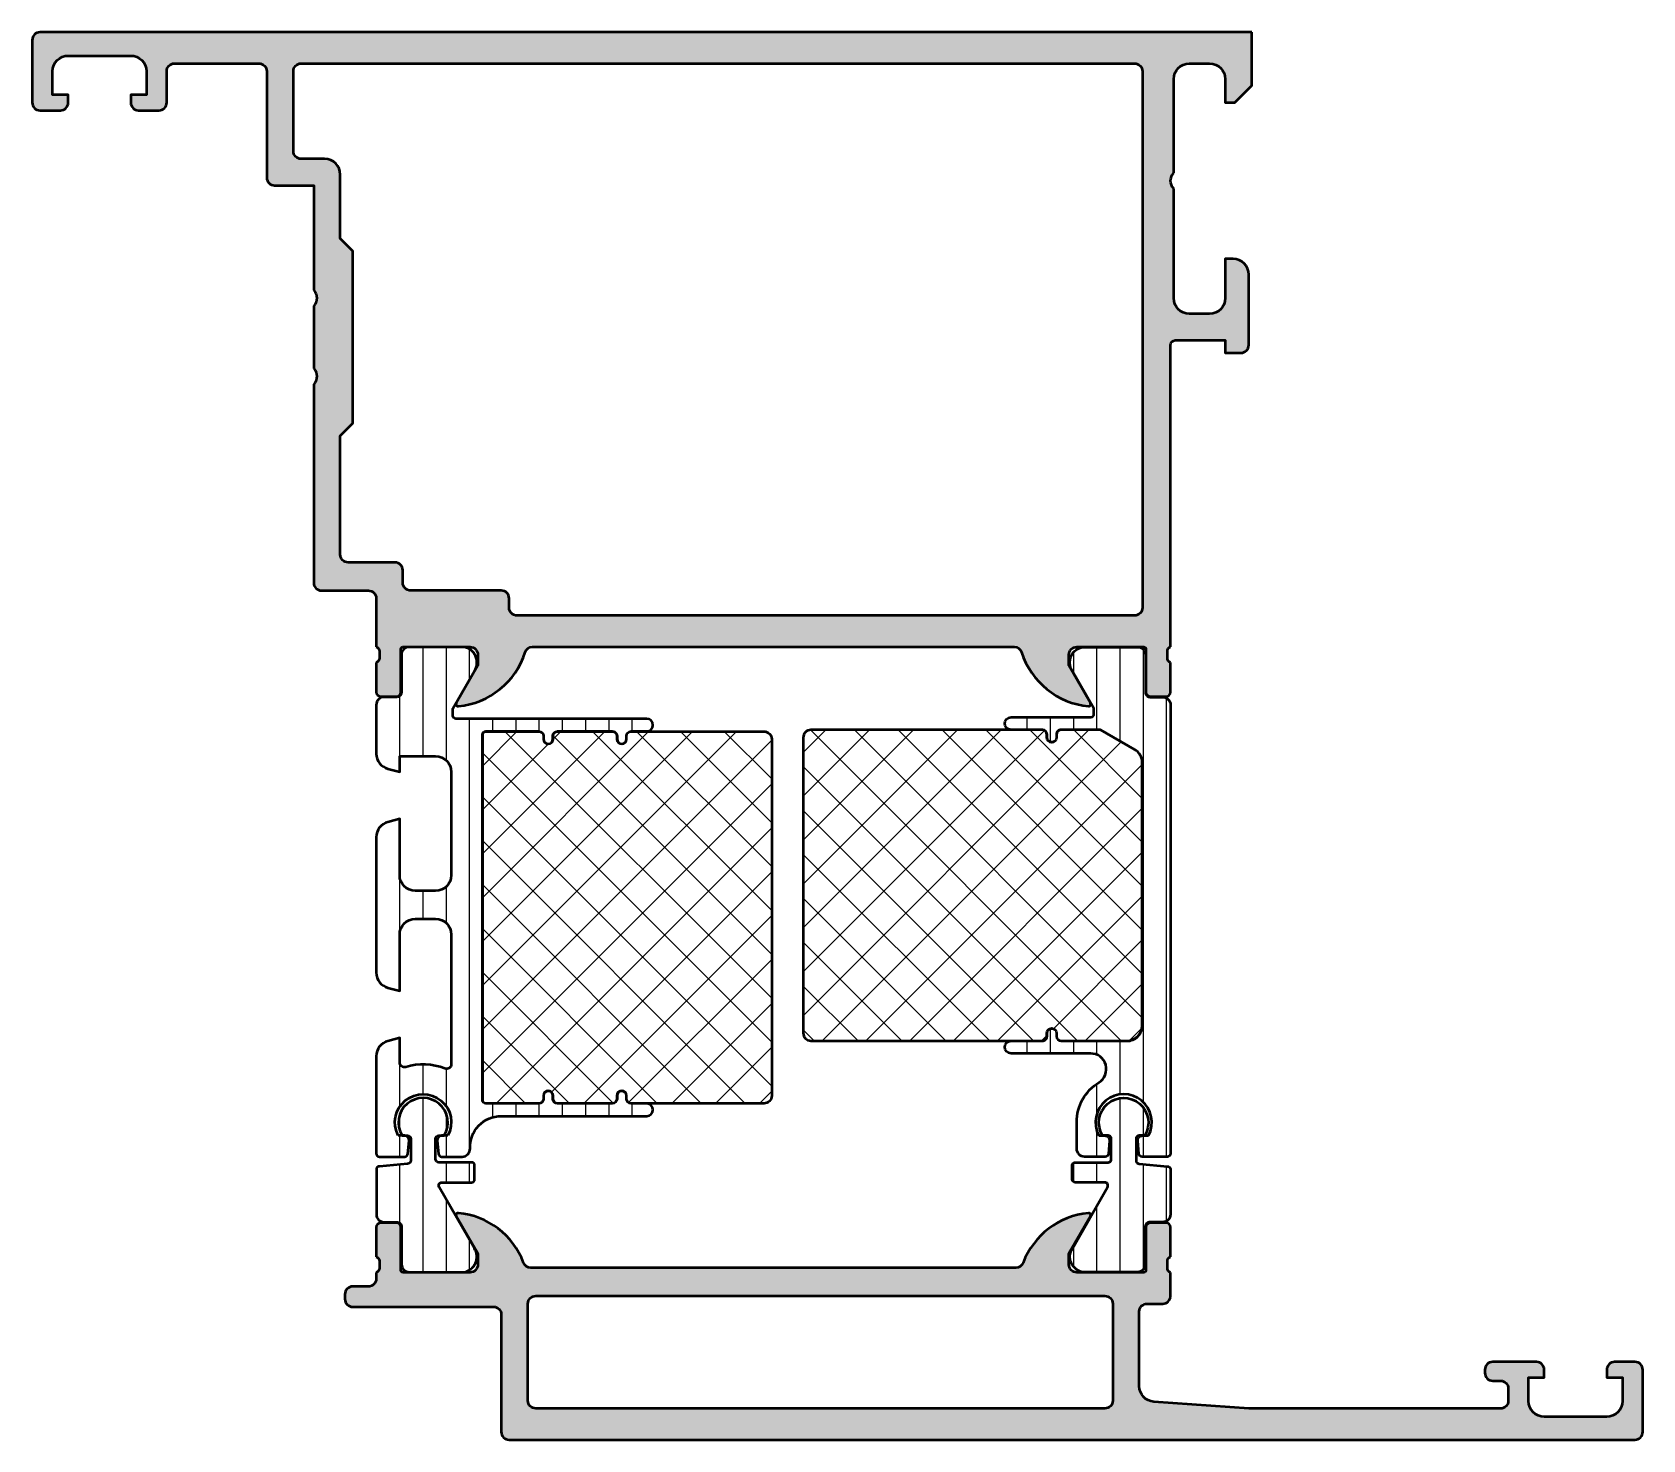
# Model space of a CAD drawing. Extents: x -25 to 78, y 0 to 90.
import ezdxf

# ---------------------------------------------------------------- set-up
doc = ezdxf.new("R2010")
doc.units = 0
for name, color, linetype, lineweight in [('0S-Alu contour', 7, 'Continuous', 50), ('0S-Alu hatch', 252, 'Continuous', 25), ('0S-Plastic contour', 254, 'Continuous', 50), ('0S-Plastic hatch', 253, 'Continuous', 25), ('0S-PT contour', 91, 'Continuous', 50), ('0S-PT hatch', 103, 'Continuous', 25)]:
    doc.layers.add(name, color=color, linetype=linetype, lineweight=lineweight)
pattern_1 = [(90, (0, 0), (-1.4859, 0), [])]
pattern_2 = [(135, (0, 0), (-1.403165018917055, -1.403165018917055), []), (225, (0, 0), (1.403165018917055, -1.403165018917055), [])]

# ---------------------------------------------------------------- blocks, each defined once
blk = doc.blocks.new('438100__6F3C34F8_EB32_44B9_864B_B8C37153F507_')
at = {"layer": '0S-Alu hatch'}
h = blk.add_hatch(color=256, dxfattribs=at)
edge = h.paths.add_edge_path()
edge.add_line((53, 90), (-24.50000000000017, 90.00000000000011))
edge.add_arc((-24.50000000000017, 89.50000000000028), 0.4999999999998295, 90, 180)
edge.add_line((-25, 89.50000000000028), (-25, 85.50000000000011))
edge.add_arc((-24.5, 85.50000000000011), 0.5, 180, 270)
edge.add_line((-24.5, 85.00000000000011), (-23.20000000000033, 85.00000000000011))
edge.add_arc((-23.20000000000033, 85.50000000000038), 0.5000000000002843, 270, 360)
edge.add_line((-22.70000000000004, 85.50000000000038), (-22.70000000000004, 86.00000000000011))
edge.add_line((-22.70000000000004, 86.00000000000011), (-23.70000000000004, 86.00000000000011))
edge.add_line((-23.70000000000004, 86.00000000000011), (-23.70000000000004, 87.50000000000011))
edge.add_ellipse((-22.70000000000004, 87.50000000000011), major_axis=(-1, 0), ratio=1, start_angle=270, end_angle=360, ccw=False)
edge.add_line((-22.70000000000004, 88.50000000000011), (-18.69999999999999, 88.50000000000011))
edge.add_ellipse((-18.69999999999999, 87.50000000000017), major_axis=(-0.999999999999943, 0), ratio=1, start_angle=180, end_angle=270, ccw=False)
edge.add_line((-17.70000000000004, 87.50000000000017), (-17.70000000000004, 86.00000000000011))
edge.add_line((-17.70000000000004, 86.00000000000011), (-18.70000000000004, 86.00000000000011))
edge.add_line((-18.70000000000004, 86.00000000000011), (-18.70000000000004, 85.50000000000011))
edge.add_arc((-18.20000000000004, 85.50000000000011), 0.5, 180, 270)
edge.add_line((-18.20000000000004, 85.00000000000011), (-16.90000000000003, 85.00000000000011))
edge.add_arc((-16.90000000000003, 85.50000000000006), 0.4999999999999432, 270, 360)
edge.add_line((-16.40000000000009, 85.50000000000006), (-16.40000000000009, 87.50000000000006))
edge.add_ellipse((-15.89999999999992, 87.50000000000006), major_axis=(-0.5000000000001706, 0), ratio=1, start_angle=269.9999999999984, end_angle=360, ccw=False)
edge.add_line((-15.8999999999999, 88.00000000000023), (-10.49999999999993, 88))
edge.add_ellipse((-10.49999999999994, 87.50000000000006), major_axis=(-0.4999999999999432, 0), ratio=1, start_angle=180, end_angle=269.9999999999984, ccw=False)
edge.add_line((-10, 87.50000000000006), (-10, 80.70000000000016))
edge.add_arc((-9.5, 80.70000000000016), 0.5, 180, 270)
edge.add_line((-9.5, 80.20000000000014), (-7.000000000000227, 80.20000000000014))
edge.add_line((-7.000000000000227, 80.20000000000014), (-7, 73.50000000000011))
edge.add_ellipse((-7.525026953992664, 73.00000000000011), major_axis=(-0.7250195186467849, 0), ratio=1, start_angle=136.398650048409, end_angle=223.6013499515911, ccw=False)
edge.add_line((-7, 72.50000000000011), (-7, 68.50000000000011))
edge.add_ellipse((-7.525026953992664, 68.00000000000011), major_axis=(-0.7250195186467849, 0), ratio=1, start_angle=136.398650048409, end_angle=223.6013499515911, ccw=False)
edge.add_line((-7, 67.50000000000011), (-7, 54.80000000000007))
edge.add_arc((-6.5, 54.80000000000007), 0.5, 180, 270)
edge.add_line((-6.5, 54.30000000000006), (-3.499999999999943, 54.30000000000006))
edge.add_ellipse((-3.499999999999943, 53.80000000000013), major_axis=(-0.4999999999999432, 0), ratio=1, start_angle=180, end_angle=270, ccw=False)
edge.add_line((-3, 53.80000000000013), (-3, 50.7000000000005))
edge.add_ellipse((-3.078836446543135, 50.43247940800739), major_axis=(-0.2788950563274537, 0), ratio=1, start_angle=178.8354106258947, end_angle=253.5801235804893, ccw=False)
edge.add_line((-2.799999000000069, 50.42681100000898), (-2.79999900000007, 49.97321700000831))
edge.add_ellipse((-3.078867095643488, 49.96755634053114), major_axis=(-0.2789255417374015, 0), ratio=1, start_angle=106.4245945553595, end_angle=181.1628700729088, ccw=False)
edge.add_line((-3.000000000000227, 49.70001300000796), (-2.999999999999772, 47.82000199999991))
edge.add_arc((-2.699999999999874, 47.82000199999998), 0.2999999999998977, 180, 270)
edge.add_line((-2.699999999999874, 47.52000200000009), (-1.720025680956666, 47.5200020000001))
edge.add_arc((-1.720025680956666, 47.82000199999976), 0.2999999999996703, 270, 360)
edge.add_line((-1.420025680956996, 47.82000199999976), (-1.420025680957209, 50.57999999999981))
edge.add_ellipse((-1.300025680957205, 50.57999999999982), major_axis=(-0.1200000000000045, 0), ratio=1, start_angle=270.00000000001353, end_angle=360, ccw=False)
edge.add_line((-1.300025680957233, 50.69999999999982), (2.999999999999843, 50.70000000000016))
edge.add_ellipse((2.999999999999886, 50.20000000000027), major_axis=(-0.4999999999998864, 0), ratio=1, start_angle=180, end_angle=270.0000000000049, ccw=False)
edge.add_line((3.499999999999772, 50.20000000000027), (3.499999999999772, 49.5))
edge.add_line((3.499999999999772, 49.5), (2.118504542377706, 47.10717967697257))
edge.add_arc((2.23811978464829, 47.03811978464848), 0.1381197846481977, 150.000000000007, 275.6225775508112)
edge.add_arc((1.76177675882478, 51.87660886184492), 4.999999999996973, 275.6225775508136, 342.2515836439342)
edge.add_ellipse((6.999999999997896, 50.19999999999777), major_axis=(-0.5000000000021707, 0), ratio=1, start_angle=270.00000000000165, end_angle=342.2515836439349, ccw=False)
edge.add_line((6.999999999997882, 50.69999999999994), (37.80000000000004, 50.70000000000003))
edge.add_ellipse((37.80000000000005, 50.19999999999761), major_axis=(-0.5000000000024301, 0), ratio=1, start_angle=197.7484163560734, end_angle=270.0000000000008, ccw=False)
edge.add_arc((43.03822324117416, 51.87660886184571), 4.999999999997956, 197.7484163560719, 264.3774224492036)
edge.add_arc((42.56188021535201, 47.03811978464819), 0.1381197846482247, 264.3774224492017, 390.0000000000028)
edge.add_line((42.68149545762262, 47.1071796769723), (41.30000000000018, 49.50000000000023))
edge.add_line((41.30000000000018, 49.50000000000023), (41.30000000000018, 50.20000000000044))
edge.add_ellipse((41.79999999999989, 50.20000000000044), major_axis=(-0.4999999999997158, 0), ratio=1, start_angle=269.9999999999984, end_angle=360, ccw=False)
edge.add_line((41.79999999999991, 50.70000000000016), (46.10002568095677, 50.70000000000004))
edge.add_ellipse((46.10002568095677, 50.57999999999964), major_axis=(-0.1200000000004024, 0), ratio=1, start_angle=180, end_angle=270, ccw=False)
edge.add_line((46.22002568095718, 50.57999999999964), (46.22002568095718, 47.82000200000021))
edge.add_arc((46.52002568095719, 47.82000200000021), 0.3000000000000114, 180, 270)
edge.add_line((46.52002568095719, 47.5200020000002), (47.50000000000006, 47.5200020000002))
edge.add_arc((47.50000000000006, 47.8200020000001), 0.2999999999998977, 270, 360)
edge.add_line((47.79999999999995, 47.8200020000001), (47.79999999999995, 49.70001300000877))
edge.add_ellipse((47.87886709564308, 49.96755634053137), major_axis=(-0.2789255417368208, 0), ratio=1, start_angle=-1.162870072908504, end_angle=73.57540544463279, ccw=False)
edge.add_line((47.59999900000025, 49.97321700000853), (47.59999900000003, 50.4268110000092))
edge.add_ellipse((47.87883644654292, 50.43247940800712), major_axis=(-0.2788950563272722, 0), ratio=1, start_angle=-73.58012358056351, end_angle=1.164589374004322, ccw=False)
edge.add_line((47.80000000000018, 50.70000000000016), (47.79999999999995, 70.00000000000006))
edge.add_ellipse((48.09999999999996, 70.00000000000006), major_axis=(-0.3000000000000114, 0), ratio=1, start_angle=270, end_angle=360, ccw=False)
edge.add_line((48.09999999999996, 70.30000000000007), (51.29999999999995, 70.30000000000007))
edge.add_line((51.29999999999995, 70.30000000000007), (51.29999999999995, 69.50000000000011))
edge.add_line((51.29999999999995, 69.50000000000011), (52.29999999999995, 69.50000000000011))
edge.add_arc((52.29999999999995, 70.00000000000011), 0.5, 270, 360)
edge.add_line((52.79999999999995, 70.00000000000011), (52.79999999999995, 74.50000000000011))
edge.add_arc((51.79999999999996, 74.50000000000011), 1, 0, 90)
edge.add_line((51.79999999999996, 75.50000000000011), (51.29999999999995, 75.50000000000011))
edge.add_line((51.29999999999995, 75.50000000000011), (51.29999999999995, 73.00000000000006))
edge.add_ellipse((50.30000000000001, 73.00000000000006), major_axis=(-0.999999999999943, 0), ratio=1, start_angle=90, end_angle=180, ccw=False)
edge.add_line((50.30000000000001, 72.00000000000011), (49.00000000000005, 72.00000000000011))
edge.add_ellipse((49.00000000000005, 73.00000000000017), major_axis=(-1.000000000000056, 0), ratio=1, start_angle=0, end_angle=90, ccw=False)
edge.add_line((48, 73.00000000000017), (48, 80.00000000000011))
edge.add_ellipse((48.52500000000003, 80.5), major_axis=(-0.7249999999999464, 0), ratio=1, start_angle=-43.60281897272017, end_angle=43.602818972695275, ccw=False)
edge.add_line((48.00000000000022, 81.00000000000011), (48, 87.00000000000001))
edge.add_ellipse((49.00000000000005, 87.00000000000004), major_axis=(-1.000000000000056, 0), ratio=1, start_angle=270, end_angle=360, ccw=False)
edge.add_line((49.00000000000005, 88.00000000000009), (50.29999999999984, 88.00000000000011))
edge.add_ellipse((50.29999999999984, 87), major_axis=(-1.000000000000113, 0), ratio=1, start_angle=180, end_angle=270, ccw=False)
edge.add_line((51.29999999999995, 87), (51.29999999999995, 85.5))
edge.add_line((51.29999999999995, 85.5), (51.90000000000009, 85.50000000000011))
edge.add_line((51.90000000000009, 85.50000000000011), (53, 86.60000000000001))
edge.add_line((53, 86.60000000000001), (53, 90))
edge = h.paths.add_edge_path()
edge.add_line((-8.299999999999955, 82.40000000000013), (-8.299999999999955, 87.49999999999947))
edge.add_ellipse((-7.799999999999442, 87.49999999999947), major_axis=(-0.5000000000005116, 0), ratio=1, start_angle=270, end_angle=360, ccw=False)
edge.add_line((-7.799999999999442, 88), (45.49999999999999, 88))
edge.add_ellipse((45.49999999999999, 87.5), major_axis=(-0.5, 0), ratio=1, start_angle=180, end_angle=270, ccw=False)
edge.add_line((46, 87.5), (45.99999999999977, 53.19999999999983))
edge.add_ellipse((45.50000000000006, 53.19999999999983), major_axis=(-0.4999999999997158, 0), ratio=1, start_angle=90, end_angle=180, ccw=False)
edge.add_line((45.50000000000006, 52.70000000000012), (6.000000000000284, 52.70000000000012))
edge.add_ellipse((6.000000000000284, 53.20000000000018), major_axis=(-0.500000000000057, 0), ratio=1, start_angle=0, end_angle=90, ccw=False)
edge.add_line((5.500000000000227, 53.19999999999998), (5.5, 53.80000000000001))
edge.add_arc((5.000000000000056, 53.80000000000001), 0.4999999999999432, 0, 89.99999999999837)
edge.add_line((5.000000000000071, 54.29999999999996), (-0.7999999999999688, 54.30000000000006))
edge.add_ellipse((-0.7999999999999546, 54.80000000000007), major_axis=(-0.5, 0), ratio=1, start_angle=0, end_angle=89.9999999999983, ccw=False)
edge.add_line((-1.299999999999954, 54.80000000000007), (-1.299999999999954, 55.60000000000013))
edge.add_arc((-1.799999999999954, 55.60000000000013), 0.5, 0, 90)
edge.add_line((-1.799999999999954, 56.10000000000013), (-4.800000000000238, 56.10000000000013))
edge.add_ellipse((-4.800000000000238, 56.60000000000053), major_axis=(-0.5000000000003979, 0), ratio=1, start_angle=0, end_angle=90, ccw=False)
edge.add_line((-5.300000000000636, 56.60000000000057), (-5.299999999999954, 64.20000000000061))
edge.add_line((-5.299999999999954, 64.20000000000061), (-4.499999999999772, 65.00000000000045))
edge.add_line((-4.499999999999772, 65.00000000000045), (-4.5, 76))
edge.add_line((-4.5, 76), (-5.299999999999727, 76.80000000000018))
edge.add_line((-5.299999999999727, 76.80000000000018), (-5.300000000000181, 80.9000000000002))
edge.add_arc((-6.300000000000068, 80.9000000000002), 0.9999999999998863, 0, 90)
edge.add_line((-6.300000000000068, 81.9000000000001), (-7.799999999999897, 81.9000000000001))
edge.add_ellipse((-7.799999999999897, 82.40000000000013), major_axis=(-0.500000000000057, 0), ratio=1, start_angle=0, end_angle=90, ccw=False)
at = {"layer": '0S-Alu contour', "color": 7}
for points in [[(53, 90), (-24.50000000000017, 90.00000000000011)], [(51.29999999999995, 87), (51.29999999999995, 85.5), (51.90000000000009, 85.50000000000011), (53, 86.60000000000001), (53, 90)], [(-25, 89.50000000000028), (-25, 85.50000000000011)], [(-22.70000000000004, 88.50000000000011), (-18.69999999999999, 88.50000000000011)], [(-15.8999999999999, 88.00000000000023), (-10.49999999999993, 88)], [(-7.799999999999442, 88), (45.49999999999999, 88)], [(49.00000000000005, 88.00000000000009), (50.29999999999984, 88.00000000000011)], [(-22.70000000000004, 85.50000000000038), (-22.70000000000004, 86.00000000000011), (-23.70000000000004, 86.00000000000011), (-23.70000000000004, 87.50000000000011)], [(-17.70000000000004, 87.50000000000017), (-17.70000000000004, 86.00000000000011), (-18.70000000000004, 86.00000000000011), (-18.70000000000004, 85.50000000000011)], [(-16.40000000000009, 85.50000000000006), (-16.40000000000009, 87.50000000000006)], [(-10, 87.50000000000006), (-10, 80.70000000000016)], [(-8.299999999999955, 82.40000000000013), (-8.299999999999955, 87.49999999999947)], [(46, 87.5), (45.99999999999977, 53.19999999999983)], [(48.00000000000022, 81.00000000000011), (48, 87.00000000000001)], [(-24.5, 85.00000000000011), (-23.20000000000033, 85.00000000000011)], [(-18.20000000000004, 85.00000000000011), (-16.90000000000003, 85.00000000000011)], [(-6.300000000000068, 81.9000000000001), (-7.799999999999897, 81.9000000000001)], [(-5.300000000000636, 56.60000000000057), (-5.299999999999954, 64.20000000000061), (-4.499999999999772, 65.00000000000045), (-4.5, 76), (-5.299999999999727, 76.80000000000018), (-5.300000000000181, 80.9000000000002)], [(-9.5, 80.20000000000014), (-7.000000000000227, 80.20000000000014), (-7, 73.50000000000011)], [(48, 73.00000000000017), (48, 80.00000000000011)], [(51.79999999999996, 75.50000000000011), (51.29999999999995, 75.50000000000011), (51.29999999999995, 73.00000000000006)], [(52.79999999999995, 70.00000000000011), (52.79999999999995, 74.50000000000011)], [(-7, 72.50000000000011), (-7, 68.50000000000011)], [(50.30000000000001, 72.00000000000011), (49.00000000000005, 72.00000000000011)], [(48.09999999999996, 70.30000000000007), (51.29999999999995, 70.30000000000007), (51.29999999999995, 69.50000000000011), (52.29999999999995, 69.50000000000011)], [(47.80000000000018, 50.70000000000016), (47.79999999999995, 70.00000000000006)], [(-7, 67.50000000000011), (-7, 54.80000000000007)], [(-1.799999999999954, 56.10000000000013), (-4.800000000000238, 56.10000000000013)], [(-1.299999999999954, 54.80000000000007), (-1.299999999999954, 55.60000000000013)], [(-6.5, 54.30000000000006), (-3.499999999999943, 54.30000000000006)], [(-3, 53.80000000000013), (-3, 50.7000000000005)], [(5.000000000000071, 54.29999999999996), (-0.7999999999999688, 54.30000000000006)], [(5.500000000000227, 53.19999999999998), (5.5, 53.80000000000001)], [(45.50000000000006, 52.70000000000012), (6.000000000000284, 52.70000000000012)], [(-1.420025680956996, 47.82000199999976), (-1.420025680957209, 50.57999999999981)], [(-1.300025680957233, 50.69999999999982), (2.999999999999843, 50.70000000000016)], [(6.999999999997882, 50.69999999999994), (37.80000000000004, 50.70000000000003)], [(41.79999999999991, 50.70000000000016), (46.10002568095677, 50.70000000000004)], [(46.22002568095718, 50.57999999999964), (46.22002568095718, 47.82000200000021)], [(-3.000000000000227, 49.70001300000796), (-2.999999999999772, 47.82000199999991)], [(-2.799999000000069, 50.42681100000898), (-2.79999900000007, 49.97321700000831)], [(3.499999999999772, 50.20000000000027), (3.499999999999772, 49.5), (2.118504542377706, 47.10717967697257)], [(42.68149545762262, 47.1071796769723), (41.30000000000018, 49.50000000000023), (41.30000000000018, 50.20000000000044)], [(47.59999900000025, 49.97321700000853), (47.59999900000003, 50.4268110000092)], [(47.79999999999995, 47.8200020000001), (47.79999999999995, 49.70001300000877)], [(-2.699999999999874, 47.52000200000009), (-1.720025680956666, 47.5200020000001)], [(46.52002568095719, 47.5200020000002), (47.50000000000006, 47.5200020000002)]]:
    blk.add_lwpolyline(points, dxfattribs=at)
for centre, radius, start, end in [((-24.50000000000017, 89.50000000000028), 0.4999999999998295, 90, 180), ((-24.5, 85.50000000000011), 0.5, 180, 270), ((-23.20000000000033, 85.50000000000038), 0.5000000000002843, 270, 0), ((-18.20000000000004, 85.50000000000011), 0.5, 180, 270), ((-16.90000000000003, 85.50000000000006), 0.4999999999999432, 270, 0), ((-6.300000000000068, 80.9000000000002), 0.9999999999998863, 0, 90), ((-9.5, 80.70000000000016), 0.5, 180, 270), ((51.79999999999996, 74.50000000000011), 1, 0, 90), ((52.29999999999995, 70.00000000000011), 0.5, 270, 0), ((-1.799999999999954, 55.60000000000013), 0.5, 0, 90), ((-6.5, 54.80000000000007), 0.5, 180, 270), ((5.000000000000056, 53.80000000000001), 0.4999999999999432, 0, 89.99999999999837), ((1.76177675882478, 51.87660886184492), 4.999999999996973, 275.6225775508136, 342.2515836439342), ((43.03822324117416, 51.87660886184571), 4.999999999997956, 197.7484163560719, 264.3774224492036), ((-2.699999999999874, 47.82000199999998), 0.2999999999998977, 180, 270), ((-1.720025680956666, 47.82000199999976), 0.2999999999996703, 270, 0), ((46.52002568095719, 47.82000200000021), 0.3000000000000114, 180, 270), ((47.50000000000006, 47.8200020000001), 0.2999999999998977, 270, 0), ((2.23811978464829, 47.03811978464848), 0.1381197846481977, 150.000000000007, 275.6225775508112), ((42.56188021535201, 47.03811978464819), 0.1381197846482247, 264.3774224492017, 30.00000000000279)]:
    blk.add_arc(centre, radius, start, end, dxfattribs=at)
at = {"layer": '0S-Alu contour', "color": 7, "extrusion": (0, 0, -1)}
for centre, radius, start, end in [((22.70000000000004, 87.50000000000011), 1, 0, 90), ((18.69999999999999, 87.50000000000017), 0.999999999999943, 90, 180), ((15.89999999999992, 87.50000000000006), 0.5000000000001706, 0, 90.0000000000016), ((10.49999999999994, 87.50000000000006), 0.4999999999999432, 90.0000000000016, 180), ((7.799999999999442, 87.49999999999947), 0.5000000000005116, 0, 90), ((-45.49999999999999, 87.5), 0.5, 90, 180), ((-49.00000000000005, 87.00000000000004), 1.000000000000056, 0, 90), ((-50.29999999999984, 87), 1.000000000000113, 90, 180), ((7.799999999999897, 82.40000000000013), 0.500000000000057, 270, 0), ((-48.52500000000003, 80.5), 0.7249999999999464, 316.3971810273047, 43.60281897272027), ((7.525026953992664, 73.00000000000011), 0.7250195186467849, 136.3986500484089, 223.601349951591), ((-49.00000000000005, 73.00000000000017), 1.000000000000056, 270, 0), ((-50.30000000000001, 73.00000000000006), 0.999999999999943, 180, 270), ((-48.09999999999996, 70.00000000000006), 0.3000000000000114, 0, 90), ((7.525026953992664, 68.00000000000011), 0.7250195186467849, 136.3986500484089, 223.601349951591), ((4.800000000000238, 56.60000000000053), 0.5000000000003979, 270, 0), ((0.7999999999999546, 54.80000000000007), 0.5, 270.0000000000017, 0), ((3.499999999999943, 53.80000000000013), 0.4999999999999432, 90, 180), ((-6.000000000000284, 53.20000000000018), 0.500000000000057, 270, 0), ((-45.50000000000006, 53.19999999999983), 0.4999999999997158, 180, 270), ((3.078836446543135, 50.43247940800739), 0.2788950563274537, 106.4198764195107, 181.1645893741054), ((1.300025680957205, 50.57999999999982), 0.1200000000000045, 0, 89.99999999998644), ((-2.999999999999886, 50.20000000000027), 0.4999999999998864, 89.99999999999511, 180), ((-6.999999999997896, 50.19999999999777), 0.5000000000021707, 17.74841635606507, 89.99999999999837), ((-37.80000000000005, 50.19999999999761), 0.5000000000024301, 89.9999999999992, 162.2515836439266), ((-41.79999999999989, 50.20000000000044), 0.4999999999997158, 0, 90.0000000000016), ((-46.10002568095677, 50.57999999999964), 0.1200000000004024, 90, 180), ((-47.87883644654292, 50.43247940800712), 0.2788950563272722, 358.8354106259957, 73.58012358056352), ((3.078867095643488, 49.96755634053114), 0.2789255417374015, 178.8371299270912, 253.5754054446405), ((-47.87886709564308, 49.96755634053137), 0.2789255417368208, 286.4245945553672, 1.162870072908478)]:
    blk.add_arc(centre, radius, start, end, dxfattribs=at)
blk = doc.blocks.new('430220__4B7FE8E5_31DA_4BE9_832D_DB6451E05765_')
at = {"layer": '0S-Alu hatch'}
h = blk.add_hatch(color=256, dxfattribs=at)
edge = h.paths.add_edge_path()
edge.add_arc((-4.499969482420866, 9.000620840482831), 0.5000305185103997, 180, 270.0000000059288)
edge.add_line((-4.499969482369124, 8.500590321972432), (4.500030519908207, 8.500590323835214))
edge.add_ellipse((4.500030519908207, 8.000620839028297), major_axis=(-0.4999694848069148, 0), ratio=1, start_angle=180, end_angle=270, ccw=False)
edge.add_line((5.000000004715122, 8.000620839028297), (4.999999999068748, 0.500620840482843))
edge.add_arc((5.500030517579133, 0.5006208404828439), 0.5000305185103855, 180, 269.9995302359462)
edge.add_line((5.500026417864191, 0.000590321989265), (77.49999590064273, 1.68057e-11))
edge.add_arc((77.50000000010735, 0.499999999892655), 0.499999999892655, 269.9995302359581, 360)
edge.add_line((78, 0.4999999998926549), (78, 4.473556293968407))
edge.add_arc((77.50000000000003, 4.473556293968407), 0.4999999999999716, 0, 90)
edge.add_line((77.50000000000003, 4.973556293968378), (76.20000000000076, 4.973556293968401))
edge.add_arc((76.20000000000074, 4.473556293968385), 0.500000000000016, 89.99999999999837, 180)
edge.add_line((75.70000000000073, 4.473556293968385), (75.70000000000073, 3.973556293968385))
edge.add_line((75.70000000000073, 3.973556293968385), (76.70000000000071, 3.973556293968386))
edge.add_line((76.70000000000071, 3.973556293968386), (76.70000000000071, 2.473556293968371))
edge.add_ellipse((75.70000000000074, 2.473556293968371), major_axis=(-0.9999999999999857, 0), ratio=1, start_angle=90, end_angle=180, ccw=False)
edge.add_line((75.70000000000074, 1.473556293968385), (71.70000000000076, 1.473556293968385))
edge.add_ellipse((71.70000000000076, 2.47355629396841), major_axis=(-1.000000000000024, 0), ratio=1, start_angle=0, end_angle=90, ccw=False)
edge.add_line((70.70000000000073, 2.47355629396841), (70.70000000000073, 3.973556293968385))
edge.add_line((70.70000000000073, 3.973556293968385), (71.70000000000071, 3.973556293968385))
edge.add_line((71.70000000000071, 3.973556293968385), (71.70000000000071, 4.473556293968371))
edge.add_arc((71.20000000000071, 4.473556293968371), 0.5000000000000142, 0, 90)
edge.add_line((71.20000000000071, 4.973556293968385), (68.40000000000146, 4.973556293968371))
edge.add_arc((68.40000000000146, 4.473556293968373), 0.4999999999999983, 90, 180)
edge.add_line((67.90000000000146, 4.473556293968373), (67.90000000000146, 4.273556293967661))
edge.add_arc((68.40000000000146, 4.273556293967661), 0.5, 180, 270)
edge.add_line((68.40000000000146, 3.773556293967661), (68.90000000000146, 3.773556293967658))
edge.add_ellipse((68.90000000000146, 3.273556293967658), major_axis=(-0.5, 0), ratio=1, start_angle=180, end_angle=270, ccw=False)
edge.add_line((69.40000000000146, 3.273556293967658), (69.40000000000146, 2.500153605597636))
edge.add_ellipse((68.90000000000146, 2.500153605597626), major_axis=(-0.5000000000000142, 0), ratio=1, start_angle=89.99844583229412, end_angle=180, ccw=False)
edge.add_line((68.89998643732964, 2.000153605781558), (52.80002675781187, 2.000590322903704))
edge.add_line((52.80002675781187, 2.000590322903704), (46.72878077675364, 2.434244210656173))
edge.add_ellipse((46.80002675781151, 3.431702986838199), major_axis=(-0.9999999999997218, 0), ratio=1, start_angle=0, end_angle=85.91444462124048, ccw=False)
edge.add_line((45.80002675781179, 3.431702986838199), (45.80002675781179, 8.20059032290443))
edge.add_ellipse((46.30002675781177, 8.20059032290443), major_axis=(-0.4999999999999858, 0), ratio=1, start_angle=269.9999999999992, end_angle=360, ccw=False)
edge.add_line((46.30002675781178, 8.700590322904416), (47.30002675781179, 8.700590322904414))
edge.add_arc((47.3000267578118, 9.200590322904397), 0.4999999999999823, 269.9999999999992, 360)
edge.add_line((47.80002675781178, 9.200590322904397), (47.80002675781179, 10.70059032290444))
edge.add_ellipse((47.87886320435484, 10.96811091489756), major_axis=(-0.2788950563274453, 0), ratio=1, start_angle=-1.1645893741010127, end_angle=73.58012358050547, ccw=False)
edge.add_line((47.60002575781178, 10.97377932289595), (47.60002575781179, 11.42737332289595))
edge.add_ellipse((47.87889385345496, 11.43303398237301), major_axis=(-0.2789255417371504, 0), ratio=1, start_angle=-73.57540544464513, end_angle=1.1628700728853119, ccw=False)
edge.add_line((47.80002675781179, 11.70057732289595), (47.80002675781179, 13.58058832290446))
edge.add_arc((47.50002675781177, 13.58058832290446), 0.3000000000000043, 0, 90)
edge.add_line((47.50002675781177, 13.88058832290446), (46.52005243876899, 13.88058832290446))
edge.add_arc((46.52005243876899, 13.58058832290446), 0.2999999999999989, 90, 180)
edge.add_line((46.22005243876899, 13.58058832290446), (46.22005243876897, 10.82059032290445))
edge.add_ellipse((46.10005243876898, 10.82059032290445), major_axis=(-0.1199999999999974, 0), ratio=1, start_angle=90.00000000000341, end_angle=180, ccw=False)
edge.add_line((46.10005243876899, 10.70059032290446), (41.80002675781179, 10.70059032290446))
edge.add_ellipse((41.80002675781179, 11.20059032290446), major_axis=(-0.5000000000000018, 0), ratio=1, start_angle=0, end_angle=90, ccw=False)
edge.add_line((41.30002675781179, 11.20059032290446), (41.3000267578118, 11.90059032290445))
edge.add_line((41.3000267578118, 11.90059032290445), (42.68152221543413, 14.29341064593202))
edge.add_arc((42.56190697316347, 14.36247053825617), 0.1381197846482983, 329.9999999999996, 455.6225775507923)
edge.add_arc((43.0382499989856, 9.52398146105655), 5.000000000000116, 95.62257755079365, 158.9376648512882)
edge.add_ellipse((37.90570507397338, 11.50059032290369), major_axis=(-0.500000000000005, 0), ratio=1, start_angle=90, end_angle=158.9376648512882, ccw=False)
edge.add_line((37.90570507397338, 11.00059032290369), (6.894321684330947, 11.00059032290369))
edge.add_ellipse((6.894321684330947, 11.50059032290358), major_axis=(-0.4999999999998917, 0), ratio=1, start_angle=21.06233513443658, end_angle=90, ccw=False)
edge.add_arc((1.761776758826357, 9.523981462335234), 5.000000000000127, 21.0623351344367, 84.3774224492083)
edge.add_arc((2.238119784648304, 14.3624705395349), 0.1381197846482797, 84.3774224492032, 209.9999999999989)
edge.add_line((2.118504542377657, 14.29341064721077), (3.500000000000014, 11.90059032418316))
edge.add_line((3.500000000000014, 11.90059032418316), (3.500000000000014, 11.20059032418319))
edge.add_ellipse((3.000000000000014, 11.20059032418319), major_axis=(-0.5, 0), ratio=1, start_angle=90, end_angle=180, ccw=False)
edge.add_line((3.000000000000014, 10.70059032418319), (-1.30002568095719, 10.70059032418321))
edge.add_ellipse((-1.300025680957205, 10.82059032418319), major_axis=(-0.1199999999999868, 0), ratio=1, start_angle=0, end_angle=90.00000000000682, ccw=False)
edge.add_line((-1.420025680957191, 10.82059032418319), (-1.420025680957209, 13.58058832418322))
edge.add_arc((-1.720025680957206, 13.58058832418322), 0.2999999999999971, 0, 90)
edge.add_line((-1.720025680957206, 13.88058832418322), (-2.699999999999945, 13.88058832418322))
edge.add_arc((-2.699999999999945, 13.58058832418318), 0.3000000000000398, 90, 180)
edge.add_line((-2.999999999999985, 13.58058832418318), (-2.999999999999985, 11.7005773241747))
edge.add_ellipse((-3.078867095643147, 11.43303398365175), major_axis=(-0.2789255417371593, 0), ratio=1, start_angle=178.8371299270976, end_angle=253.5754054446472, ccw=False)
edge.add_line((-2.79999899999997, 11.42737332417461), (-2.799998999999999, 10.97377932417463))
edge.add_ellipse((-3.078836446542993, 10.96811091617631), major_axis=(-0.2788950563273799, 0), ratio=1, start_angle=106.4198764194876, end_angle=181.1645893740863, ccw=False)
edge.add_line((-2.999999999999986, 10.70059032418324), (-2.999999999767183, 10.30057811633729))
edge.add_ellipse((-3.499984741443, 10.30057811633731), major_axis=(-0.4999847416758171, 0), ratio=1, start_angle=89.9999999999983, end_angle=180, ccw=False)
edge.add_line((-3.499984741443014, 9.80059337466149), (-4.499938970429425, 9.800593378385672))
edge.add_arc((-4.49993897042944, 9.300532337407812), 0.5000610409778599, 89.99999999999837, 179.9877617961917)
edge.add_line((-4.999999999999992, 9.30063914892066), (-5.000000000931265, 9.00062084048283))
edge = h.paths.add_edge_path()
edge.add_line((6.700003051509185, 2.500606137361742), (6.700003051759267, 8.700590322903693))
edge.add_ellipse((7.200003051759267, 8.700590322903693), major_axis=(-0.5, 0), ratio=1, start_angle=270, end_angle=360, ccw=False)
edge.add_line((7.200003051759267, 9.200590322903693), (43.60003896484523, 9.200590322903677))
edge.add_ellipse((43.60003896484523, 8.700590322903693), major_axis=(-0.4999999999999858, 0), ratio=1, start_angle=180, end_angle=270, ccw=False)
edge.add_line((44.10003896484522, 8.700590322903693), (44.10003896484522, 2.50059032290369))
edge.add_ellipse((43.60003896484522, 2.50059032290369), major_axis=(-0.5, 0), ratio=1, start_angle=90, end_angle=180, ccw=False)
edge.add_line((43.60003896484522, 2.00059032290369), (7.200003051759267, 2.000590322903696))
edge.add_ellipse((7.20001886621732, 2.500606137361742), major_axis=(-0.500015814708135, 0), ratio=1, start_angle=0, end_angle=89.99818785391352, ccw=False)
at = {"layer": '0S-Alu contour', "color": 7}
for points in [[(-2.999999999999985, 13.58058832418318), (-2.999999999999985, 11.7005773241747)], [(-1.720025680957206, 13.88058832418322), (-2.699999999999945, 13.88058832418322)], [(-1.420025680957191, 10.82059032418319), (-1.420025680957209, 13.58058832418322)], [(2.118504542377657, 14.29341064721077), (3.500000000000014, 11.90059032418316), (3.500000000000014, 11.20059032418319)], [(41.30002675781179, 11.20059032290446), (41.3000267578118, 11.90059032290445), (42.68152221543413, 14.29341064593202)], [(46.22005243876899, 13.58058832290446), (46.22005243876897, 10.82059032290445)], [(47.50002675781177, 13.88058832290446), (46.52005243876899, 13.88058832290446)], [(47.80002675781179, 11.70057732289595), (47.80002675781179, 13.58058832290446)], [(-2.79999899999997, 11.42737332417461), (-2.799998999999999, 10.97377932417463)], [(47.60002575781178, 10.97377932289595), (47.60002575781179, 11.42737332289595)], [(-2.999999999999986, 10.70059032418324), (-2.999999999767183, 10.30057811633729)], [(3.000000000000014, 10.70059032418319), (-1.30002568095719, 10.70059032418321)], [(37.90570507397338, 11.00059032290369), (6.894321684330947, 11.00059032290369)], [(46.10005243876899, 10.70059032290446), (41.80002675781179, 10.70059032290446)], [(47.80002675781178, 9.200590322904397), (47.80002675781179, 10.70059032290444)], [(-4.999999999999992, 9.30063914892066), (-5.000000000931265, 9.00062084048283)], [(-3.499984741443014, 9.80059337466149), (-4.499938970429425, 9.800593378385672)], [(-4.499969482369124, 8.500590321972432), (4.500030519908207, 8.500590323835214)], [(6.700003051509185, 2.500606137361742), (6.700003051759267, 8.700590322903693)], [(7.200003051759267, 9.200590322903693), (43.60003896484523, 9.200590322903677)], [(44.10003896484522, 8.700590322903693), (44.10003896484522, 2.50059032290369)], [(46.30002675781178, 8.700590322904416), (47.30002675781179, 8.700590322904414)], [(5.000000004715122, 8.000620839028297), (4.999999999068748, 0.500620840482843)], [(45.80002675781179, 3.431702986838199), (45.80002675781179, 8.20059032290443)], [(67.90000000000146, 4.473556293968373), (67.90000000000146, 4.273556293967661)], [(71.20000000000071, 4.973556293968385), (68.40000000000146, 4.973556293968371)], [(70.70000000000073, 2.47355629396841), (70.70000000000073, 3.973556293968385), (71.70000000000071, 3.973556293968385), (71.70000000000071, 4.473556293968371)], [(75.70000000000073, 4.473556293968385), (75.70000000000073, 3.973556293968385), (76.70000000000071, 3.973556293968386), (76.70000000000071, 2.473556293968371)], [(77.50000000000003, 4.973556293968378), (76.20000000000076, 4.973556293968401)], [(78, 0.4999999998926549), (78, 4.473556293968407)], [(68.40000000000146, 3.773556293967661), (68.90000000000146, 3.773556293967658)], [(69.40000000000146, 3.273556293967658), (69.40000000000146, 2.500153605597636)], [(68.89998643732964, 2.000153605781558), (52.80002675781187, 2.000590322903704), (46.72878077675364, 2.434244210656173)], [(43.60003896484522, 2.00059032290369), (7.200003051759267, 2.000590322903696)], [(75.70000000000074, 1.473556293968385), (71.70000000000076, 1.473556293968385)], [(5.500026417864191, 0.000590321989265), (77.49999590064273, 1.68057e-11)]]:
    blk.add_lwpolyline(points, dxfattribs=at)
for centre, radius, start, end in [((2.238119784648304, 14.3624705395349), 0.1381197846482797, 84.3774224492032, 209.9999999999989), ((1.761776758826357, 9.523981462335234), 5.000000000000127, 21.0623351344367, 84.3774224492083), ((43.0382499989856, 9.52398146105655), 5.000000000000116, 95.62257755079365, 158.9376648512882), ((42.56190697316347, 14.36247053825617), 0.1381197846482983, 329.9999999999996, 95.62257755079234), ((-2.699999999999945, 13.58058832418318), 0.3000000000000398, 90, 180), ((-1.720025680957206, 13.58058832418322), 0.2999999999999971, 0, 90), ((46.52005243876899, 13.58058832290446), 0.2999999999999989, 90, 180), ((47.50002675781177, 13.58058832290446), 0.3000000000000043, 0, 90), ((-4.49993897042944, 9.300532337407812), 0.5000610409778599, 89.99999999999837, 179.9877617961917), ((-4.499969482420866, 9.000620840482831), 0.5000305185103997, 180, 270.0000000059288), ((47.3000267578118, 9.200590322904397), 0.4999999999999823, 269.9999999999992, 0), ((68.40000000000146, 4.473556293968373), 0.4999999999999983, 90, 180), ((68.40000000000146, 4.273556293967661), 0.5, 180, 270), ((71.20000000000071, 4.473556293968371), 0.5000000000000142, 0, 90), ((76.20000000000074, 4.473556293968385), 0.500000000000016, 89.99999999999837, 180), ((77.50000000000003, 4.473556293968407), 0.4999999999999716, 0, 90), ((5.500030517579133, 0.5006208404828439), 0.5000305185103855, 180, 269.9995302359462), ((77.50000000010735, 0.499999999892655), 0.499999999892655, 269.9995302359581, 0)]:
    blk.add_arc(centre, radius, start, end, dxfattribs=at)
at = {"layer": '0S-Alu contour', "color": 7, "extrusion": (0, 0, -1)}
for centre, radius, start, end in [((3.078867095643147, 11.43303398365175), 0.2789255417371593, 106.4245945553528, 181.1628700729025), ((-47.87889385345496, 11.43303398237301), 0.2789255417371504, 358.8371299271147, 73.57540544464514), ((3.499984741443, 10.30057811633731), 0.4999847416758172, 180, 270.0000000000017), ((3.078836446542993, 10.96811091617631), 0.2788950563273799, 178.8354106259137, 253.5801235805124), ((1.300025680957205, 10.82059032418319), 0.1199999999999868, 269.9999999999932, 0), ((-3.000000000000014, 11.20059032418319), 0.5, 180, 270), ((-6.894321684330947, 11.50059032290358), 0.4999999999998917, 270, 338.9376648655634), ((-37.90570507397338, 11.50059032290369), 0.500000000000005, 201.0623351487118, 270), ((-41.80002675781179, 11.20059032290446), 0.5000000000000018, 270, 0), ((-46.10005243876898, 10.82059032290445), 0.1199999999999974, 180, 269.9999999999966), ((-47.87886320435484, 10.96811091489756), 0.2788950563274453, 286.4198764194945, 1.164589374100992), ((-4.500030519908207, 8.000620839028297), 0.4999694848069148, 90, 180), ((-7.200003051759267, 8.700590322903693), 0.5, 0, 90), ((-43.60003896484523, 8.700590322903693), 0.4999999999999858, 90, 180), ((-46.30002675781177, 8.20059032290443), 0.4999999999999858, 0, 90.00000000000081), ((-46.80002675781151, 3.431702986838199), 0.9999999999997218, 274.0855553787596, 0), ((-68.90000000000146, 3.273556293967658), 0.5, 90, 180), ((-7.20001886621732, 2.500606137361742), 0.500015814708135, 270.0018121460865, 0), ((-43.60003896484522, 2.50059032290369), 0.5, 180, 270), ((-68.90000000000146, 2.500153605597626), 0.5000000000000142, 180, 270.0015541677059), ((-71.70000000000076, 2.47355629396841), 1.000000000000024, 270, 0), ((-75.70000000000074, 2.473556293968371), 0.9999999999999857, 180, 270)]:
    blk.add_arc(centre, radius, start, end, dxfattribs=at)
blk = doc.blocks.new('284171__25596D1C_4AA4_44F6_A209_692CC17B0095___E7B37295_FEAC_4011_8E58_9EBA5C9B4AC8_')
at = {"layer": '0S-Plastic hatch'}
h = blk.add_hatch(dxfattribs=at)
h.set_pattern_fill('ANSI31', color=256, scale=0.4680000000000001, angle=45, style=0)
h.set_pattern_definition(pattern_1)
edge = h.paths.add_edge_path()
edge.add_line((-2.999999985071561, 46.99000299999759), (-3.000000000001477, 43.8689664820292))
edge.add_arc((-1.998888393860028, 43.86967109353206), 1.001111854104466, 180.0403264315347, 254.9402975235319)
edge.add_line((-2.259002685546408, 42.90294181411151), (-1.50000000000017, 42.69999991958047))
edge.add_line((-1.50000000000017, 42.69999991958047), (-1.500022888183366, 43.69999991958041))
edge.add_line((-1.500022888183366, 43.69999991958041), (0.7998854012103749, 43.69999992563197))
edge.add_ellipse((0.7998854012103322, 42.69988226816462), major_axis=(-1.000117657467356, 0), ratio=1, start_angle=180, end_angle=269.99999999999756, ccw=False)
edge.add_line((1.800003058677688, 42.69988226816462), (1.800003058677759, 36.10010917022636))
edge.add_ellipse((0.7998938009388894, 36.10010917127497), major_axis=(-1.00010925773887, 0), ratio=1, start_angle=90, end_angle=180, ccw=False)
edge.add_line((0.7998938009388894, 35.0999999135361), (-0.4998857138711231, 35.09999991261341))
edge.add_ellipse((-0.4998857092150644, 36.10013710098979), major_axis=(-1.000137188376371, 0), ratio=1, start_angle=0.007858836393609181, end_angle=89.99999973326419, ccw=False)
edge.add_line((-1.500022888183359, 36.09999991960266), (-1.50002288818348, 39.69999991958042))
edge.add_line((-1.50002288818348, 39.69999991958042), (-2.259002685547059, 39.4969969898932))
edge.add_arc((-1.998815080352954, 38.53020355047958), 1.001192860736562, 105.0627999273972, 179.9547890322134)
edge.add_line((-3.00000762939435, 38.53099357190632), (-3.000007629394417, 29.86900626723532))
edge.add_arc((-1.998854793009201, 29.86971090775814), 1.001153084358446, 180.040326431589, 254.9402975235512)
edge.add_line((-2.258979797362643, 28.90294181411139), (-1.50002288818348, 28.70001215925061))
edge.add_line((-1.50002288818348, 28.70001215925061), (-1.500022888183366, 32.30000602636125))
edge.add_ellipse((-0.4998857092150502, 32.29986884497093), major_axis=(-1.000137188376392, 0), ratio=1, start_angle=270.00000000000244, end_angle=359.9921411634209, ccw=False)
edge.add_line((-0.4998857092150928, 33.30000603334732), (0.7998938063047234, 33.30000603242469))
edge.add_ellipse((0.7998938009389321, 32.29989677468586), major_axis=(-1.000109257738834, 0), ratio=1, start_angle=180, end_angle=269.9999996925964, ccw=False)
edge.add_line((1.800003058677766, 32.29989677468586), (1.800003051757357, 24.01576744356138))
edge.add_ellipse((1.500003051757417, 24.01576744381201), major_axis=(-0.2999999999999403, 0), ratio=1, start_angle=68.53974442791838, end_angle=180, ccw=False)
edge.add_arc((-5.4609106712e-06, 20.2000139845432), 3.799999999999887, 68.53974442791787, 107.0188797955989)
edge.add_ellipse((-1.200021362307865, 24.12046827408576), major_axis=(-0.2999999999999646, 0), ratio=1, start_angle=0, end_angle=107.01887979559561, ccw=False)
edge.add_line((-1.500021362307829, 24.12046827408576), (-1.500021362307961, 25.69999991958019))
edge.add_line((-1.500021362307961, 25.69999991958019), (-2.259001159672038, 25.49699698989303))
edge.add_arc((-1.998813554477308, 24.53020355047942), 1.001192860736714, 105.0627999274319, 179.9547890312299)
edge.add_line((-3.000006103518842, 24.53099357192336), (-3.000006103518813, 18.30004730203315))
edge.add_arc((-2.800006103518811, 18.30004730203315), 0.2000000000000028, 180, 270)
edge.add_line((-2.800006103518811, 18.10004730203315), (-1.173990732037509, 18.10004730203315))
edge.add_arc((-1.173990732037509, 18.3000473020334), 0.2000000000002515, 270, 354.9998434473367)
edge.add_line((-0.9747518400478167, 18.28261560909151), (-0.901147765534489, 19.12388755558897))
edge.add_arc((-1.200006103518688, 19.15003509500176), 0.3000000000000363, 354.9998434473371, 449.9999999999783)
edge.add_line((-1.200006103518575, 19.4500350950018), (-1.586609970706959, 19.45003509500196))
edge.add_ellipse((5.31940320343e-05, 20.30003509597868), major_axis=(-1.799999999999993, 0), ratio=1, start_angle=151.8213572241997, end_angle=28.178642775800085, ccw=False)
edge.add_line((1.586716358771024, 19.45003509500196), (1.199993896481373, 19.45003509500196))
edge.add_arc((1.199993896481373, 19.15003509500182), 0.3000000000001464, 90, 185.0001565526686)
edge.add_line((0.901135558497067, 19.12388755558898), (0.9747396330104862, 18.2826156090913))
edge.add_arc((1.173978524999895, 18.30004730203317), 0.1999999999999685, 185.0001565526673, 269.9999999999959)
edge.add_line((1.173978524999881, 18.1000473020332), (2.499993896484298, 18.10004730203315))
edge.add_arc((2.499993896484326, 18.6000473020333), 0.5000000000001599, 269.9999999999968, 362.2920152210359)
edge.add_ellipse((4.997993841998294, 18.70002866135825), major_axis=(-1.999999999999889, 0), ratio=1, start_angle=-89.9999999999992, end_angle=2.2920152210356264, ccw=False)
edge.add_line((4.997993841998265, 20.70002866135815), (14.29999687759044, 20.70002866135831))
edge.add_arc((14.29999687759044, 21.10002255784269), 0.399993896484375, 270, 450)
edge.add_line((14.29999687759044, 21.50001645432706), (13.29999382583264, 21.50001645432706))
edge.add_ellipse((13.29999382583264, 21.80001645432713), major_axis=(-0.3000000000000682, 0), ratio=1, start_angle=0, end_angle=90, ccw=False)
edge.add_line((12.99999382583257, 21.80001645432713), (12.99999382583257, 22.00001645432968))
edge.add_arc((12.69999840346924, 22.00001645432964), 0.2999954223633381, 0, 180)
edge.add_line((12.4000029811059, 22.0000164543296), (12.40000298110595, 21.80001645432725))
edge.add_ellipse((12.1000029811059, 21.80001645432716), major_axis=(-0.300000000000054, 0), ratio=1, start_angle=90, end_angle=180, ccw=False)
edge.add_line((12.1000029811059, 21.50001645432711), (8.599993825832598, 21.50001645432707))
edge.add_ellipse((8.599993825832598, 21.80001645432708), major_axis=(-0.3000000000000149, 0), ratio=1, start_angle=0, end_angle=90, ccw=False)
edge.add_line((8.299993825832583, 21.80001645432708), (8.299993825832644, 22.00001645432687))
edge.add_arc((7.999998403469334, 22.00001645432693), 0.2999954223633097, 0, 180)
edge.add_line((7.700002981106024, 22.000016454327), (7.700002981105967, 21.80001645432709))
edge.add_ellipse((7.400002981105913, 21.80001645432718), major_axis=(-0.300000000000054, 0), ratio=1, start_angle=90.00000000000267, end_angle=180, ccw=False)
edge.add_line((7.400002981105927, 21.50001645432713), (3.999999999999815, 21.50001645432701))
edge.add_ellipse((3.999999999999829, 21.70001645432528), major_axis=(-0.1999999999982691, 0), ratio=1, start_angle=0, end_angle=89.99999999999591, ccw=False)
edge.add_line((3.80000000000156, 21.70001645432528), (3.799999999999783, 45.10001645432677))
edge.add_ellipse((3.999999999999786, 45.10001645432678), major_axis=(-0.2000000000000028, 0), ratio=1, start_angle=270, end_angle=360, ccw=False)
edge.add_line((3.999999999999786, 45.30001645432679), (7.400002981106041, 45.30001645432668))
edge.add_ellipse((7.400002981106027, 45.00001645432667), major_axis=(-0.3000000000000043, 0), ratio=1, start_angle=180, end_angle=269.99999999999727, ccw=False)
edge.add_line((7.700002981106031, 45.00001645432667), (7.700002981105967, 44.80001645432699))
edge.add_arc((7.999998403469305, 44.80001645432698), 0.2999954223633381, 180, 360)
edge.add_line((8.299993825832644, 44.80001645432698), (8.299993825832644, 45.00001645432684))
edge.add_ellipse((8.599993825832541, 45.00001645432683), major_axis=(-0.2999999999998977, 0), ratio=1, start_angle=270, end_angle=360, ccw=False)
edge.add_line((8.599993825832541, 45.30001645432673), (12.10000298110593, 45.30001645432673))
edge.add_ellipse((12.10000298110594, 45.00001645432671), major_axis=(-0.3000000000000256, 0), ratio=1, start_angle=180, end_angle=270.00000000000273, ccw=False)
edge.add_line((12.40000298110597, 45.00001645432671), (12.40000298110578, 44.80001645432445))
edge.add_arc((12.69999840346918, 44.8000164543244), 0.2999954223633949, 180, 360)
edge.add_line((12.99999382583257, 44.80001645432436), (12.99999382583257, 45.00001645432677))
edge.add_ellipse((13.2999938258326, 45.00001645432677), major_axis=(-0.3000000000000256, 0), ratio=1, start_angle=270, end_angle=360, ccw=False)
edge.add_line((13.2999938258326, 45.30001645432679), (14.29999687759046, 45.30001645432679))
edge.add_arc((14.29999687759044, 45.70001035081114), 0.3999938964843466, 270.0000000000021, 450.000000000002)
edge.add_line((14.29999687759043, 46.10000424729548), (2.100003454003811, 46.10000424729565))
edge.add_ellipse((2.100003454003811, 46.30000424729566), major_axis=(-0.2000000000000028, 0), ratio=1, start_angle=0, end_angle=90, ccw=False)
edge.add_line((1.900003454003808, 46.30000424729566), (1.900003454003808, 46.75982863485254))
edge.add_line((1.900003454003808, 46.75982863485254), (3.285481498099571, 49.15954699999756))
edge.add_arc((2.444228849108213, 49.70018192527465), 0.9999960709244511, 327.2729839001627, 441.8183919481032)
edge.add_line((2.586539498099512, 50.68999999999749), (-0.89000463962509, 50.69000000000458))
edge.add_arc((-0.8900046396251042, 50.19000402255899), 0.499995977445586, 89.99999999999837, 180.0079247372467)
edge.add_line((-1.390000612288123, 50.18993486673693), (-1.389668669536277, 47.79004449437796))
edge.add_ellipse((-1.689668666666676, 47.79000299999769), major_axis=(-0.3000000000000386, 0), ratio=1, start_angle=90, end_angle=180.0079248429328, ccw=False)
edge.add_line((-1.689668666666676, 47.49000299999766), (-2.499999985071397, 47.49000299999773))
edge.add_arc((-2.499999985071426, 46.99000299999759), 0.500000000000135, 89.99999999999675, 180)
at = {"layer": '0S-Plastic contour', "color": 7}
for points in [[(2.586539498099512, 50.68999999999749), (-0.89000463962509, 50.69000000000458)], [(-1.390000612288123, 50.18993486673693), (-1.389668669536277, 47.79004449437796)], [(1.900003454003808, 46.30000424729566), (1.900003454003808, 46.75982863485254), (3.285481498099571, 49.15954699999756)], [(-1.689668666666676, 47.49000299999766), (-2.499999985071397, 47.49000299999773)], [(-2.999999985071561, 46.99000299999759), (-3.000000000001477, 43.8689664820292)], [(14.29999687759043, 46.10000424729548), (2.100003454003811, 46.10000424729565)], [(3.80000000000156, 21.70001645432528), (3.799999999999783, 45.10001645432677)], [(3.999999999999786, 45.30001645432679), (7.400002981106041, 45.30001645432668)], [(7.700002981106031, 45.00001645432667), (7.700002981105967, 44.80001645432699)], [(8.299993825832644, 44.80001645432698), (8.299993825832644, 45.00001645432684)], [(8.599993825832541, 45.30001645432673), (12.10000298110593, 45.30001645432673)], [(12.40000298110597, 45.00001645432671), (12.40000298110578, 44.80001645432445)], [(12.99999382583257, 44.80001645432436), (12.99999382583257, 45.00001645432677)], [(13.2999938258326, 45.30001645432679), (14.29999687759046, 45.30001645432679)], [(-2.259002685546408, 42.90294181411151), (-1.50000000000017, 42.69999991958047), (-1.500022888183366, 43.69999991958041), (0.7998854012103749, 43.69999992563197)], [(1.800003058677688, 42.69988226816462), (1.800003058677759, 36.10010917022636)], [(-1.500022888183359, 36.09999991960266), (-1.50002288818348, 39.69999991958042), (-2.259002685547059, 39.4969969898932)], [(-3.00000762939435, 38.53099357190632), (-3.000007629394417, 29.86900626723532)], [(0.7998938009388894, 35.0999999135361), (-0.4998857138711231, 35.09999991261341)], [(-0.4998857092150928, 33.30000603334732), (0.7998938063047234, 33.30000603242469)], [(-2.258979797362643, 28.90294181411139), (-1.50002288818348, 28.70001215925061), (-1.500022888183366, 32.30000602636125)], [(1.800003058677766, 32.29989677468586), (1.800003051757357, 24.01576744356138)], [(-1.500021362307829, 24.12046827408576), (-1.500021362307961, 25.69999991958019), (-2.259001159672038, 25.49699698989303)], [(-3.000006103518842, 24.53099357192336), (-3.000006103518813, 18.30004730203315)], [(7.700002981106024, 22.000016454327), (7.700002981105967, 21.80001645432709)], [(8.299993825832583, 21.80001645432708), (8.299993825832644, 22.00001645432687)], [(12.4000029811059, 22.0000164543296), (12.40000298110595, 21.80001645432725)], [(12.99999382583257, 21.80001645432713), (12.99999382583257, 22.00001645432968)], [(7.400002981105927, 21.50001645432713), (3.999999999999815, 21.50001645432701)], [(4.997993841998265, 20.70002866135815), (14.29999687759044, 20.70002866135831)], [(12.1000029811059, 21.50001645432711), (8.599993825832598, 21.50001645432707)], [(14.29999687759044, 21.50001645432706), (13.29999382583264, 21.50001645432706)], [(-1.200006103518575, 19.4500350950018), (-1.586609970706959, 19.45003509500196)], [(-0.9747518400478167, 18.28261560909151), (-0.901147765534489, 19.12388755558897)], [(0.901135558497067, 19.12388755558898), (0.9747396330104862, 18.2826156090913)], [(1.586716358771024, 19.45003509500196), (1.199993896481373, 19.45003509500196)], [(-2.800006103518811, 18.10004730203315), (-1.173990732037509, 18.10004730203315)], [(1.173978524999881, 18.1000473020332), (2.499993896484298, 18.10004730203315)]]:
    blk.add_lwpolyline(points, dxfattribs=at)
for centre, radius, start, end in [((-0.8900046396251042, 50.19000402255899), 0.499995977445586, 89.99999999999837, 180.0079247372467), ((2.444228849108213, 49.70018192527465), 0.9999960709244511, 327.2729839001627, 81.81839194810327), ((-2.499999985071426, 46.99000299999759), 0.500000000000135, 89.99999999999675, 180), ((14.29999687759044, 45.70001035081114), 0.3999938964843466, 270.0000000000021, 90.00000000000205), ((7.999998403469305, 44.80001645432698), 0.2999954223633381, 180, 0), ((12.69999840346918, 44.8000164543244), 0.2999954223633949, 180, 0), ((-1.998888393860028, 43.86967109353206), 1.001111854104466, 180.0403264315347, 254.9402975235319), ((-1.998815080352954, 38.53020355047958), 1.001192860736562, 105.0627999273972, 179.9547890322134), ((-1.998854793009201, 29.86971090775814), 1.001153084358446, 180.040326431589, 254.9402975235512), ((-1.998813554477308, 24.53020355047942), 1.001192860736714, 105.0627999274319, 179.9547890312299), ((-5.4609106712e-06, 20.2000139845432), 3.799999999999887, 68.53974442791787, 107.0188797955989), ((7.999998403469334, 22.00001645432693), 0.2999954223633097, 0, 180), ((12.69999840346924, 22.00001645432964), 0.2999954223633381, 0, 180), ((14.29999687759044, 21.10002255784269), 0.399993896484375, 270, 90), ((-1.200006103518688, 19.15003509500176), 0.3000000000000363, 354.9998434473371, 89.99999999997831), ((1.199993896481373, 19.15003509500182), 0.3000000000001464, 90, 185.0001565526686), ((2.499993896484326, 18.6000473020333), 0.5000000000001599, 269.9999999999968, 2.292015221035908), ((-2.800006103518811, 18.30004730203315), 0.2000000000000028, 180, 270), ((-1.173990732037509, 18.3000473020334), 0.2000000000002515, 270, 354.9998434473367), ((1.173978524999895, 18.30004730203317), 0.1999999999999685, 185.0001565526673, 269.9999999999959)]:
    blk.add_arc(centre, radius, start, end, dxfattribs=at)
at = {"layer": '0S-Plastic contour', "color": 7, "extrusion": (0, 0, -1)}
for centre, radius, start, end in [((1.689668666666676, 47.79000299999769), 0.3000000000000386, 179.9920751570672, 270), ((-2.100003454003811, 46.30000424729566), 0.2000000000000028, 270, 0), ((-3.999999999999786, 45.10001645432678), 0.2000000000000028, 0, 90), ((-7.400002981106027, 45.00001645432667), 0.3000000000000043, 90.00000000000273, 180), ((-8.599993825832541, 45.00001645432683), 0.2999999999998977, 0, 90), ((-12.10000298110594, 45.00001645432671), 0.3000000000000256, 89.99999999999729, 180), ((-13.2999938258326, 45.00001645432677), 0.3000000000000256, 0, 90), ((-0.7998854012103322, 42.69988226816462), 1.000117657467356, 90.00000000000244, 180), ((0.4998857092150644, 36.10013710098979), 1.000137188376371, 270.0000002667359, 359.9921411636064), ((-0.7998938009388894, 36.10010917127497), 1.00010925773887, 180, 270), ((0.4998857092150502, 32.29986884497093), 1.000137188376392, 0.0078588365791162, 89.99999999999756), ((-0.7998938009389321, 32.29989677468586), 1.000109257738834, 90.0000003074036, 180), ((1.200021362307865, 24.12046827408576), 0.2999999999999646, 252.9811202044044, 0), ((-1.500003051757417, 24.01576744381201), 0.2999999999999403, 180, 291.4602555720816), ((-5.31940320343e-05, 20.30003509597868), 1.799999999999993, 331.8213572241999, 208.1786427758003), ((-3.999999999999829, 21.70001645432528), 0.1999999999982691, 270.0000000000041, 0), ((-7.400002981105913, 21.80001645432718), 0.300000000000054, 180, 269.9999999999973), ((-8.599993825832598, 21.80001645432708), 0.3000000000000149, 270, 0), ((-12.1000029811059, 21.80001645432716), 0.300000000000054, 180, 270), ((-13.29999382583264, 21.80001645432713), 0.3000000000000682, 270, 0), ((-4.997993841998294, 18.70002866135825), 1.999999999999889, 357.7079847789644, 89.9999999999992)]:
    blk.add_arc(centre, radius, start, end, dxfattribs=at)
blk = doc.blocks.new('439070__FA46167D_AF07_4066_AAF9_10ABB0E29810_')
at = {"layer": '0S-PT hatch'}
h = blk.add_hatch(dxfattribs=at)
h.set_pattern_fill('ANSI37', color=256, scale=0.625, angle=90, style=0)
h.set_pattern_definition(pattern_2)
edge = h.paths.add_edge_path()
edge.add_ellipse((21.79999999999974, 44.80001645432309), major_axis=(-0.4900000000001157, 0), ratio=1, start_angle=180, end_angle=270.0000000000025, ccw=False)
edge.add_line((22.28999999999986, 44.80001645432309), (22.28999999999978, 22.00001645432246))
edge.add_ellipse((21.79999999999983, 22.00001645432246), major_axis=(-0.4899999999999451, 0), ratio=1, start_angle=90, end_angle=180, ccw=False)
edge.add_line((21.79999999999983, 21.51001645432252), (13.29999382583261, 21.51001645432252))
edge.add_ellipse((13.29999382583263, 21.80001645432255), major_axis=(-0.2900000000000418, 0), ratio=1, start_angle=0, end_angle=89.99999999999733, ccw=False)
edge.add_line((13.00999382583259, 21.80001645432255), (13.00999382583258, 22.00001645432283))
edge.add_arc((12.69999840346929, 22.00001645432281), 0.3099954223632864, 0, 180)
edge.add_line((12.39000298110601, 22.0000164543228), (12.39000298110601, 21.80001645432303))
edge.add_ellipse((12.10000298110594, 21.80001645432304), major_axis=(-0.2900000000000631, 0), ratio=1, start_angle=90, end_angle=180, ccw=False)
edge.add_line((12.10000298110594, 21.51001645432298), (8.599993825832541, 21.51001645432298))
edge.add_ellipse((8.599993825832541, 21.80001645432293), major_axis=(-0.2899999999999565, 0), ratio=1, start_angle=0, end_angle=90, ccw=False)
edge.add_line((8.309993825832583, 21.80001645432293), (8.309993825832592, 22.0000164543228))
edge.add_arc((7.999998403469277, 22.00001645432282), 0.3099954223633148, 0, 180)
edge.add_line((7.690002981105962, 22.00001645432283), (7.690002981105962, 21.80001645432284))
edge.add_ellipse((7.400002981106027, 21.80001645432285), major_axis=(-0.2899999999999352, 0), ratio=1, start_angle=90.00000000000279, end_angle=180, ccw=False)
edge.add_line((7.400002981106041, 21.51001645432291), (3.999999999999886, 21.51001645432286))
edge.add_ellipse((3.999999999999886, 21.70001645432285), major_axis=(-0.1899999999999906, 0), ratio=1, start_angle=0, end_angle=90, ccw=False)
edge.add_line((3.809999999999895, 21.70001645432285), (3.809999999999845, 45.10001645432285))
edge.add_ellipse((3.999999999999815, 45.10001645432286), major_axis=(-0.1899999999999693, 0), ratio=1, start_angle=270.0000000000043, end_angle=360, ccw=False)
edge.add_line((3.999999999999801, 45.29001645432283), (7.400002981105984, 45.29001645432276))
edge.add_ellipse((7.40000298110597, 45.00001645432278), major_axis=(-0.2899999999999778, 0), ratio=1, start_angle=180, end_angle=269.99999999999716, ccw=False)
edge.add_line((7.690002981105948, 45.00001645432278), (7.690002981105962, 44.80001645432285))
edge.add_arc((7.999998403469277, 44.80001645432283), 0.3099954223633148, 180, 360)
edge.add_line((8.309993825832592, 44.8000164543228), (8.309993825832592, 45.00001645432272))
edge.add_ellipse((8.599993825832584, 45.00001645432273), major_axis=(-0.289999999999992, 0), ratio=1, start_angle=270.0000000000028, end_angle=360, ccw=False)
edge.add_line((8.59999382583257, 45.29001645432272), (12.10000298110603, 45.2900164543227))
edge.add_ellipse((12.10000298110601, 45.00001645432273), major_axis=(-0.2899999999999778, 0), ratio=1, start_angle=180, end_angle=269.99999999999716, ccw=False)
edge.add_line((12.39000298110599, 45.00001645432273), (12.39000298110601, 44.80001645432285))
edge.add_arc((12.69999840346929, 44.80001645432283), 0.3099954223632864, 180, 360)
edge.add_line((13.00999382583258, 44.8000164543228), (13.00999382583258, 45.00001645432308))
edge.add_ellipse((13.29999382583253, 45.00001645432309), major_axis=(-0.2899999999999494, 0), ratio=1, start_angle=270, end_angle=360, ccw=False)
edge.add_line((13.29999382583253, 45.29001645432304), (21.79999999999972, 45.2900164543232))
at = {"layer": '0S-PT contour', "color": 7}
for points in [[(3.809999999999895, 21.70001645432285), (3.809999999999845, 45.10001645432285)], [(3.999999999999801, 45.29001645432283), (7.400002981105984, 45.29001645432276)], [(7.690002981105948, 45.00001645432278), (7.690002981105962, 44.80001645432285)], [(8.309993825832592, 44.8000164543228), (8.309993825832592, 45.00001645432272)], [(8.59999382583257, 45.29001645432272), (12.10000298110603, 45.2900164543227)], [(12.39000298110599, 45.00001645432273), (12.39000298110601, 44.80001645432285)], [(13.00999382583258, 44.8000164543228), (13.00999382583258, 45.00001645432308)], [(13.29999382583253, 45.29001645432304), (21.79999999999972, 45.2900164543232)], [(22.28999999999986, 44.80001645432309), (22.28999999999978, 22.00001645432246)], [(7.690002981105962, 22.00001645432283), (7.690002981105962, 21.80001645432284)], [(8.309993825832583, 21.80001645432293), (8.309993825832592, 22.0000164543228)], [(12.39000298110601, 22.0000164543228), (12.39000298110601, 21.80001645432303)], [(13.00999382583259, 21.80001645432255), (13.00999382583258, 22.00001645432283)], [(7.400002981106041, 21.51001645432291), (3.999999999999886, 21.51001645432286)], [(12.10000298110594, 21.51001645432298), (8.599993825832541, 21.51001645432298)], [(21.79999999999983, 21.51001645432252), (13.29999382583261, 21.51001645432252)]]:
    blk.add_lwpolyline(points, dxfattribs=at)
at = {"layer": '0S-PT contour', "color": 7, "extrusion": (0, 0, -1)}
for centre, radius, start, end in [((-3.999999999999815, 45.10001645432286), 0.1899999999999693, 0, 89.99999999999571), ((-7.40000298110597, 45.00001645432278), 0.2899999999999778, 90.00000000000281, 180), ((-8.599993825832584, 45.00001645432273), 0.289999999999992, 0, 89.99999999999721), ((-12.10000298110601, 45.00001645432273), 0.2899999999999778, 90.00000000000281, 180), ((-13.29999382583253, 45.00001645432309), 0.2899999999999494, 0, 90), ((-21.79999999999974, 44.80001645432309), 0.4900000000001157, 89.99999999999751, 180), ((-3.999999999999886, 21.70001645432285), 0.1899999999999906, 270, 0), ((-7.400002981106027, 21.80001645432285), 0.2899999999999352, 180, 269.9999999999972), ((-8.599993825832541, 21.80001645432293), 0.2899999999999565, 270, 0), ((-12.10000298110594, 21.80001645432304), 0.2900000000000631, 180, 270), ((-13.29999382583263, 21.80001645432255), 0.2900000000000418, 270.0000000000028, 0), ((-21.79999999999983, 22.00001645432246), 0.4899999999999452, 180, 270)]:
    blk.add_arc(centre, radius, start, end, dxfattribs=at)
at = {"layer": '0S-PT contour', "color": 7}
for centre, radius, start, end in [((7.999998403469277, 44.80001645432283), 0.3099954223633148, 180, 0), ((12.69999840346929, 44.80001645432283), 0.3099954223632864, 180, 0), ((7.999998403469277, 22.00001645432282), 0.3099954223633148, 0, 180), ((12.69999840346929, 22.00001645432281), 0.3099954223632864, 0, 180)]:
    blk.add_arc(centre, radius, start, end, dxfattribs=at)
blk = doc.blocks.new('439070__F13C1319_8025_4647_94DE_BF1B5FA02B98_')
at = {"layer": '0S-PT hatch'}
h = blk.add_hatch(dxfattribs=at)
h.set_pattern_fill('ANSI37', color=256, scale=0.625, angle=90, style=0)
h.set_pattern_definition(pattern_2)
edge = h.paths.add_edge_path()
edge.add_arc((24.80006380867935, 44.90002398407161), 0.4900233185011161, 90.00000000001994, 180)
edge.add_line((24.31004049017823, 44.90002398408552), (24.31004049017812, 26.00004620592408))
edge.add_arc((24.80006380867948, 26.00004620592408), 0.4900233185013576, 180, 270.0000000000008)
edge.add_line((24.80006380867948, 25.51002288742272), (39.6000389648427, 25.51002288796653))
edge.add_arc((39.60003896484289, 25.80002288796667), 0.2900000000001377, 269.9999999999621, 360)
edge.add_line((39.89003896484303, 25.80002288796667), (39.89003896484302, 26.0000228879665))
edge.add_ellipse((40.20003438720624, 26.00002288796654), major_axis=(-0.3099954223632224, 0), ratio=1, start_angle=180, end_angle=360, ccw=False)
edge.add_line((40.51002980956947, 26.00002288796658), (40.51002980956957, 25.8000228879663))
edge.add_arc((40.80002980956964, 25.80002288796647), 0.290000000000056, 180, 270)
edge.add_line((40.80002980956964, 25.51002288796642), (45.00003173847292, 25.51002288796642))
edge.add_arc((45.00003173847292, 26.50002288796641), 0.9899999999999948, 269.9999999999996, 360.0000619442053)
edge.add_line((45.99003173847235, 26.50002395828544), (45.99001912860599, 43.27920798496899))
edge.add_arc((44.99994418814817, 43.27920724089905), 0.9900749404581031, 4.3054239785e-05, 60.00506637502101)
edge.add_line((45.49490583825388, 44.13668106128526), (43.32356844287752, 45.39004730202891))
edge.add_line((43.32356844287752, 45.39004730202891), (40.80002980956965, 45.39004730202891))
edge.add_arc((40.80002980956965, 45.10004730202885), 0.2900000000000631, 90, 180)
edge.add_line((40.51002980956959, 45.10004730202885), (40.51002980956958, 44.9000473020289))
edge.add_ellipse((40.20003438720625, 44.9000473020289), major_axis=(-0.3099954223633361, 0), ratio=1, start_angle=0, end_angle=180, ccw=False)
edge.add_line((39.89003896484291, 44.9000473020289), (39.89003896484291, 45.10004730202893))
edge.add_arc((39.60003896484293, 45.10004730202893), 0.2899999999999778, 0, 89.99999999789566)
edge.add_line((39.60003896485358, 45.39004730202891), (24.80006380867918, 45.39004730257272))
at = {"layer": '0S-PT contour', "color": 7}
for points in [[(39.60003896485358, 45.39004730202891), (24.80006380867918, 45.39004730257272)], [(45.49490583825388, 44.13668106128526), (43.32356844287752, 45.39004730202891), (40.80002980956965, 45.39004730202891)], [(24.31004049017823, 44.90002398408552), (24.31004049017812, 26.00004620592408)], [(39.89003896484291, 44.9000473020289), (39.89003896484291, 45.10004730202893)], [(40.51002980956959, 45.10004730202885), (40.51002980956958, 44.9000473020289)], [(45.99003173847235, 26.50002395828544), (45.99001912860599, 43.27920798496899)], [(39.89003896484303, 25.80002288796667), (39.89003896484302, 26.0000228879665)], [(40.51002980956947, 26.00002288796658), (40.51002980956957, 25.8000228879663)], [(24.80006380867948, 25.51002288742272), (39.6000389648427, 25.51002288796653)], [(40.80002980956964, 25.51002288796642), (45.00003173847292, 25.51002288796642)]]:
    blk.add_lwpolyline(points, dxfattribs=at)
for centre, radius, start, end in [((24.80006380867935, 44.90002398407161), 0.4900233185011161, 90.00000000001994, 180), ((39.60003896484293, 45.10004730202893), 0.2899999999999778, 0, 89.99999999789566), ((40.80002980956965, 45.10004730202885), 0.2900000000000631, 90, 180), ((44.99994418814817, 43.27920724089905), 0.9900749404581031, 4.3054239785e-05, 60.00506637502101), ((24.80006380867948, 26.00004620592408), 0.4900233185013576, 180, 270.0000000000008), ((39.60003896484289, 25.80002288796667), 0.2900000000001377, 269.9999999999621, 0), ((40.80002980956964, 25.80002288796647), 0.290000000000056, 180, 270), ((45.00003173847292, 26.50002288796641), 0.9899999999999948, 269.9999999999996, 6.19442052744e-05)]:
    blk.add_arc(centre, radius, start, end, dxfattribs=at)
at = {"layer": '0S-PT contour', "color": 7, "extrusion": (0, 0, -1)}
for centre, radius, start, end in [((-40.20003438720625, 44.9000473020289), 0.3099954223633361, 180, 0), ((-40.20003438720624, 26.00002288796654), 0.3099954223632224, 0, 180)]:
    blk.add_arc(centre, radius, start, end, dxfattribs=at)
blk = doc.blocks.new('284171__B01DBC90_78D1_4D3E_A586_13D1EF556E77___3D8B571D_0523_467D_A287_61EEA2F8E5F5_')
at = {"layer": '0S-Plastic hatch'}
h = blk.add_hatch(dxfattribs=at)
h.set_pattern_fill('ANSI31', color=256, scale=0.4680000000000001, angle=45, style=0)
h.set_pattern_definition(pattern_1)
edge = h.paths.add_edge_path()
edge.add_ellipse((47.3000267428833, 46.99000299999318), major_axis=(-0.5, 0), ratio=1, start_angle=180.0000122241783, end_angle=269.9999999999992, ccw=False)
edge.add_line((47.80002674288328, 46.99000310662365), (47.80003286133058, 18.30004734468095))
edge.add_ellipse((47.60003286133056, 18.30004730202876), major_axis=(-0.2000000000000287, 0), ratio=1, start_angle=90, end_angle=180.0000122241783, ccw=False)
edge.add_line((47.60003286133056, 18.10004730202873), (45.97401748984927, 18.10004730202872))
edge.add_ellipse((45.97401748984927, 18.30004730202895), major_axis=(-0.2000000000002267, 0), ratio=1, start_angle=5.00015655266202, end_angle=90, ccw=False)
edge.add_line((45.7747785978596, 18.28261560908707), (45.70117452334627, 19.12388755558459))
edge.add_ellipse((46.00003286133047, 19.15003509499739), major_axis=(-0.3000000000000504, 0), ratio=1, start_angle=-89.99999999998357, end_angle=5.000156552662588, ccw=False)
edge.add_line((46.00003286133039, 19.45003509499744), (46.38663672851873, 19.45003509499755))
edge.add_arc((44.79997356377976, 20.30003509597422), 1.799999999999959, 331.821357224201, 568.178642775799)
edge.add_line((43.21331039904078, 19.45003509499755), (43.60003286133059, 19.45003509499749))
edge.add_ellipse((43.60003286133054, 19.15003509499742), major_axis=(-0.3000000000000718, 0), ratio=1, start_angle=174.9998434473527, end_angle=269.99999999999187, ccw=False)
edge.add_line((43.89889119931478, 19.1238875555847), (43.82528712480131, 18.28261560908686))
edge.add_ellipse((43.62604823281189, 18.30004730202874), major_axis=(-0.1999999999999839, 0), ratio=1, start_angle=89.9999999999979, end_angle=174.999843447329, ccw=False)
edge.add_line((43.62604823281188, 18.10004730202876), (42.30003286132745, 18.10004730202874))
edge.add_ellipse((42.30003286132745, 18.6000473020289), major_axis=(-0.5000000000001635, 0), ratio=1, start_angle=0.0019986047810789387, end_angle=90.00000000000159, ccw=False)
edge.add_line((41.80003286163147, 18.60002986091197), (41.79997356560479, 20.29993045249205))
edge.add_ellipse((44.79997356377994, 20.30003509597427), major_axis=(-3.000000000000183, 0), ratio=1, start_angle=-58.2116693563886, end_angle=0.0019985431425766365, ccw=False)
edge.add_arc((42.69284281163324, 23.7000350949976), 0.999999999999942, 301.7883306436112, 450)
edge.add_line((42.69284281163324, 24.70003509499755), (37.60003591308522, 24.70003509499756))
edge.add_ellipse((37.60003591308522, 25.10002899148197), major_axis=(-0.3999938964844141, 0), ratio=1, start_angle=-90, end_angle=90, ccw=False)
edge.add_line((37.60003591308522, 25.50002288796639), (39.60003896484283, 25.5000228879663))
edge.add_arc((39.60003896484284, 25.80002288796649), 0.3000000000001819, 269.9999999999973, 360)
edge.add_line((39.90003896484302, 25.80002288796649), (39.90003896484302, 26.0000228879663))
edge.add_ellipse((40.2000343872063, 26.0000228879663), major_axis=(-0.2999954223632812, 0), ratio=1, start_angle=180, end_angle=360, ccw=False)
edge.add_line((40.50002980956958, 26.0000228879663), (40.50002980956959, 25.80002288796641))
edge.add_arc((40.80002980956959, 25.80002288796642), 0.3000000000000043, 180, 269.9999999999986)
edge.add_line((40.80002980956958, 25.50002288796642), (45.00003173847278, 25.50002288796618))
edge.add_arc((45.00003173847283, 26.50002288796626), 1.000000000000081, 269.9999999999968, 360.0000430627042)
edge.add_line((46.00003173847263, 26.50002363955224), (46.00001912860609, 43.27920799248391))
edge.add_arc((44.99994418814798, 43.27920724089874), 1.000074940458402, 4.30627041987e-05, 60.00506637501953)
edge.add_line((45.499905072452, 44.14534175741381), (43.32624746093665, 45.4000473020288))
edge.add_line((43.32624746093665, 45.4000473020288), (40.80002980956973, 45.40004730202891))
edge.add_arc((40.80002980956972, 45.10004730202878), 0.3000000000001322, 89.99999999999729, 180)
edge.add_line((40.50002980956959, 45.10004730202878), (40.50002980956959, 44.9000473020289))
edge.add_ellipse((40.20003438720631, 44.9000473020289), major_axis=(-0.2999954223632812, 0), ratio=1, start_angle=0, end_angle=180, ccw=False)
edge.add_line((39.90003896484303, 44.90004730202888), (39.90003896484303, 45.10004730202869))
edge.add_arc((39.60003896484304, 45.1000473020287), 0.29999999999999, 0, 89.99999999999729)
edge.add_line((39.60003896484305, 45.40004730202869), (37.60003591308519, 45.4000473020288))
edge.add_ellipse((37.6000359130852, 45.80004119851316), major_axis=(-0.3999938964843608, 0), ratio=1, start_angle=-90.00000000000102, end_angle=89.99999999999898, ccw=False)
edge.add_line((37.6000359130852, 46.20003509499752), (42.70002370605397, 46.20003509499754))
edge.add_arc((42.70002370605397, 46.40003509499753), 0.1999999999999886, 270, 360)
edge.add_line((42.90002370605396, 46.40003509499753), (42.90002370605396, 46.75982760921067))
edge.add_line((42.90002370605396, 46.75982760921067), (41.51454525971238, 49.15954699999309))
edge.add_ellipse((42.35579790870366, 49.70018192527033), major_axis=(-0.9999960709244781, 0), ratio=1, start_angle=-81.818391948103, end_angle=32.72701609984648, ccw=False)
edge.add_line((42.21348725971236, 50.68999999999319), (45.69003139743687, 50.69000000000015))
edge.add_ellipse((45.69003139743687, 50.19000402255457), major_axis=(-0.4999959774455788, 0), ratio=1, start_angle=179.9920751942274, end_angle=270, ccw=False)
edge.add_line((46.1900273700998, 50.18993486613451), (46.18969542734802, 47.79004449382038))
edge.add_arc((46.48969542447846, 47.7900029999932), 0.2999999999999976, 179.9920752627072, 270)
edge.add_line((46.48969542447846, 47.4900029999932), (47.30002674288331, 47.49000299999319))
at = {"layer": '0S-Plastic contour', "color": 7}
for points in [[(42.21348725971236, 50.68999999999319), (45.69003139743687, 50.69000000000015)], [(46.1900273700998, 50.18993486613451), (46.18969542734802, 47.79004449382038)], [(42.90002370605396, 46.40003509499753), (42.90002370605396, 46.75982760921067), (41.51454525971238, 49.15954699999309)], [(46.48969542447846, 47.4900029999932), (47.30002674288331, 47.49000299999319)], [(47.80002674288328, 46.99000310662365), (47.80003286133058, 18.30004734468095)], [(37.6000359130852, 46.20003509499752), (42.70002370605397, 46.20003509499754)], [(39.60003896484305, 45.40004730202869), (37.60003591308519, 45.4000473020288)], [(45.499905072452, 44.14534175741381), (43.32624746093665, 45.4000473020288), (40.80002980956973, 45.40004730202891)], [(39.90003896484303, 44.90004730202888), (39.90003896484303, 45.10004730202869)], [(40.50002980956959, 45.10004730202878), (40.50002980956959, 44.9000473020289)], [(46.00003173847263, 26.50002363955224), (46.00001912860609, 43.27920799248391)], [(39.90003896484302, 25.80002288796649), (39.90003896484302, 26.0000228879663)], [(40.50002980956958, 26.0000228879663), (40.50002980956959, 25.80002288796641)], [(37.60003591308522, 25.50002288796639), (39.60003896484283, 25.5000228879663)], [(40.80002980956958, 25.50002288796642), (45.00003173847278, 25.50002288796618)], [(42.69284281163324, 24.70003509499755), (37.60003591308522, 24.70003509499756)], [(41.80003286163147, 18.60002986091197), (41.79997356560479, 20.29993045249205)], [(43.21331039904078, 19.45003509499755), (43.60003286133059, 19.45003509499749)], [(43.89889119931478, 19.1238875555847), (43.82528712480131, 18.28261560908686)], [(45.7747785978596, 18.28261560908707), (45.70117452334627, 19.12388755558459)], [(46.00003286133039, 19.45003509499744), (46.38663672851873, 19.45003509499755)], [(43.62604823281188, 18.10004730202876), (42.30003286132745, 18.10004730202874)], [(47.60003286133056, 18.10004730202873), (45.97401748984927, 18.10004730202872)]]:
    blk.add_lwpolyline(points, dxfattribs=at)
at = {"layer": '0S-Plastic contour', "color": 7, "extrusion": (0, 0, -1)}
for centre, radius, start, end in [((-42.35579790870366, 49.70018192527033), 0.9999960709244781, 327.2729839001535, 81.8183919481031), ((-45.69003139743687, 50.19000402255457), 0.4999959774455789, 90, 180.0079248057727), ((-47.3000267428833, 46.99000299999318), 0.5, 90.00000000000081, 179.9999877758217), ((-37.6000359130852, 45.80004119851316), 0.3999938964843608, 270.000000000001, 90.00000000000102), ((-40.20003438720631, 44.9000473020289), 0.2999954223632812, 180, 0), ((-40.2000343872063, 26.0000228879663), 0.2999954223632812, 0, 180), ((-37.60003591308522, 25.10002899148197), 0.3999938964844141, 270, 90), ((-44.79997356377994, 20.30003509597427), 3.000000000000184, 359.9980014568574, 58.21166935638856), ((-42.30003286132745, 18.6000473020289), 0.5000000000001635, 269.9999999999984, 359.9980013952189), ((-43.60003286133054, 19.15003509499742), 0.3000000000000718, 90.00000000000813, 185.0001565526474), ((-46.00003286133047, 19.15003509499739), 0.3000000000000504, 354.9998434473374, 89.99999999998371), ((-43.62604823281189, 18.30004730202874), 0.1999999999999839, 185.000156552671, 270.0000000000021), ((-45.97401748984927, 18.30004730202895), 0.2000000000002267, 270, 354.999843447338), ((-47.60003286133056, 18.30004730202876), 0.2000000000000287, 179.9999877758217, 270)]:
    blk.add_arc(centre, radius, start, end, dxfattribs=at)
at = {"layer": '0S-Plastic contour', "color": 7}
for centre, radius, start, end in [((46.48969542447846, 47.7900029999932), 0.2999999999999976, 179.9920752627072, 270), ((42.70002370605397, 46.40003509499753), 0.1999999999999886, 270, 0), ((39.60003896484304, 45.1000473020287), 0.29999999999999, 0, 89.99999999999729), ((40.80002980956972, 45.10004730202878), 0.3000000000001322, 89.99999999999729, 180), ((44.99994418814798, 43.27920724089874), 1.000074940458402, 4.30627041987e-05, 60.00506637501953), ((39.60003896484284, 25.80002288796649), 0.3000000000001819, 269.9999999999973, 0), ((40.80002980956959, 25.80002288796642), 0.3000000000000043, 180, 269.9999999999986), ((45.00003173847283, 26.50002288796626), 1.000000000000081, 269.9999999999968, 4.30627041987e-05), ((42.69284281163324, 23.7000350949976), 0.999999999999942, 301.7883306436112, 90), ((44.79997356377976, 20.30003509597422), 1.799999999999959, 331.821357224201, 208.1786427757989)]:
    blk.add_arc(centre, radius, start, end, dxfattribs=at)
blk = doc.blocks.new('284171__64687057_624F_4EC5_BDA3_FA12DF955FA2___AC8383F2_ADC8_463D_8623_86EF80FEACB5_')
at = {"layer": '0S-Plastic hatch'}
h = blk.add_hatch(dxfattribs=at)
h.set_pattern_fill('ANSI31', color=256, scale=0.4680000000000001, angle=45, style=0)
h.set_pattern_definition(pattern_1)
edge = h.paths.add_edge_path()
edge.add_line((-2.990000000000022, 17.29249285167527), (-2.990000000000009, 14.40999710558634))
edge.add_arc((-2.5, 14.40999710558634), 0.4900000000000091, 180, 269.9999925343802)
edge.add_line((-2.500000063846826, 13.91999710558634), (-1.689668629143639, 13.91999700000049))
edge.add_ellipse((-1.689668669536516, 13.60999700000049), major_axis=(-0.3100000000000014, 0), ratio=1, start_angle=179.9920752627534, end_angle=269.9999925343827, ccw=False)
edge.add_line((-1.379668672501729, 13.60995412304586), (-1.380000612384023, 11.21006375011536))
edge.add_arc((-0.8900046396345686, 11.20999597742987), 0.4899959774363677, 179.992075263811, 270.0000017412031)
edge.add_line((-0.8900046247437245, 10.71999999999351), (2.585822496033486, 10.72000010556457))
edge.add_arc((2.444228849108085, 11.6998181803092), 0.989996070924487, 278.222896350087, 392.7413626775944)
edge.add_line((3.276934893885068, 12.23525525731993), (1.030340562785141, 16.14538560781316))
edge.add_ellipse((1.21242570184431, 16.25000397204142), major_axis=(-0.2099999999999858, 0), ratio=1, start_angle=-89.99999999999989, end_angle=29.879840183827298, ccw=False)
edge.add_line((1.21242570184431, 16.46000397204141), (3.099980294794022, 16.46000397204143))
edge.add_arc((3.099573298768916, 16.6504260798542), 0.1904225427559057, 270.1224601453908, 359.8797820717527)
edge.add_line((3.28999542236329, 16.65002653582183), (3.289995422363261, 17.55000024716975))
edge.add_arc((3.099594252891151, 17.54962112809854), 0.1904015469149805, 0.1140848770317706, 89.88367289538107)
edge.add_line((3.099980823169786, 17.74002228258831), (0.9999833676740479, 17.7400222825883))
edge.add_ellipse((1.000357587040838, 17.95038447571437), major_axis=(-0.2103625259806172, 0), ratio=1, start_angle=0.10619139161917701, end_angle=89.89807499440349, ccw=False)
edge.add_line((0.7899954223632621, 17.94999459225735), (0.789995422363262, 19.25003377601608))
edge.add_ellipse((1.000396591835382, 19.24963524247841), major_axis=(-0.2104015469149806, 0), ratio=1, start_angle=270.11066025835464, end_angle=359.8914727401391, ccw=False)
edge.add_line((0.9999902255155177, 19.46003639696819), (1.349385635797275, 19.46003639696819))
edge.add_arc((-3.814697294e-06, 20.28088955142435), 1.579446672188292, 328.6872447862976, 571.3127552137024)
edge.add_line((-1.349393265191863, 19.46003639696819), (-0.9999977855263892, 19.46003639696819))
edge.add_ellipse((-1.000407041953437, 19.24963242186249), major_axis=(-0.2104043731273178, 0), ratio=1, start_angle=180.1093127872799, end_angle=269.88855421374626, ccw=False)
edge.add_line((-0.7900030517578075, 19.25003384540058), (-0.7900030517578216, 17.85001879951073))
edge.add_ellipse((-1.000404257445708, 17.85041735450208), major_axis=(-0.2104015831713196, 0), ratio=1, start_angle=90.23315088335312, end_angle=179.8914669166448, ccw=False)
edge.add_line((-0.9995480830466618, 17.64001751332724), (-2.799561693915947, 17.48251536869627))
edge.add_arc((-2.799595988752031, 17.29211097759406), 0.1904043941907299, 89.98968012589378, 179.8850877999963)
at = {"layer": '0S-Plastic contour', "color": 7}
for points in [[(-1.349393265191863, 19.46003639696819), (-0.9999977855263892, 19.46003639696819)], [(-0.7900030517578075, 19.25003384540058), (-0.7900030517578216, 17.85001879951073)], [(0.7899954223632621, 17.94999459225735), (0.789995422363262, 19.25003377601608)], [(0.9999902255155177, 19.46003639696819), (1.349385635797275, 19.46003639696819)], [(-0.9995480830466618, 17.64001751332724), (-2.799561693915947, 17.48251536869627)], [(3.099980823169786, 17.74002228258831), (0.9999833676740479, 17.7400222825883)], [(3.28999542236329, 16.65002653582183), (3.289995422363261, 17.55000024716975)], [(-2.990000000000022, 17.29249285167527), (-2.990000000000009, 14.40999710558634)], [(3.276934893885068, 12.23525525731993), (1.030340562785141, 16.14538560781316)], [(1.21242570184431, 16.46000397204141), (3.099980294794022, 16.46000397204143)], [(-2.500000063846826, 13.91999710558634), (-1.689668629143639, 13.91999700000049)], [(-1.379668672501729, 13.60995412304586), (-1.380000612384023, 11.21006375011536)], [(-0.8900046247437245, 10.71999999999351), (2.585822496033486, 10.72000010556457)]]:
    blk.add_lwpolyline(points, dxfattribs=at)
for centre, radius, start, end in [((-3.814697294e-06, 20.28088955142435), 1.579446672188292, 328.6872447862976, 211.3127552137024), ((3.099594252891151, 17.54962112809854), 0.1904015469149805, 0.1140848770317706, 89.88367289538107), ((-2.799595988752031, 17.29211097759406), 0.1904043941907299, 89.98968012589378, 179.8850877999963), ((3.099573298768916, 16.6504260798542), 0.1904225427559057, 270.1224601453908, 359.8797820717527), ((-2.5, 14.40999710558634), 0.4900000000000091, 180, 269.9999925343802), ((2.444228849108085, 11.6998181803092), 0.989996070924487, 278.222896350087, 32.74136267759445), ((-0.8900046396345686, 11.20999597742987), 0.4899959774363677, 179.992075263811, 270.0000017412031)]:
    blk.add_arc(centre, radius, start, end, dxfattribs=at)
at = {"layer": '0S-Plastic contour', "color": 7, "extrusion": (0, 0, -1)}
for centre, radius, start, end in [((1.000407041953437, 19.24963242186249), 0.2104043731273178, 90.11144578625373, 179.8906872127201), ((-1.000396591835382, 19.24963524247841), 0.2104015469149806, 0.1085272598608976, 89.88933974164539), ((1.000404257445708, 17.85041735450208), 0.2104015831713197, 180.1085330833553, 269.7668491166469), ((-1.000357587040838, 17.95038447571437), 0.2103625259806172, 270.1019250055966, 359.8938086083808), ((-1.21242570184431, 16.25000397204142), 0.2099999999999858, 330.1201598161727, 89.99999999999994), ((1.689668669536516, 13.60999700000049), 0.3100000000000014, 90.00000746561727, 180.0079247372467)]:
    blk.add_arc(centre, radius, start, end, dxfattribs=at)
blk = doc.blocks.new('284171__1C106A27_9450_4D61_8855_F7B36A02CC35___F04CCCAE_DF65_4265_B2C3_94DF3EC3FC5A_')
at = {"layer": '0S-Plastic hatch'}
h = blk.add_hatch(dxfattribs=at)
h.set_pattern_fill('ANSI31', color=256, scale=0.4680000000000001, angle=45, style=0)
h.set_pattern_definition(pattern_1)
edge = h.paths.add_edge_path()
edge.add_line((47.30002682165858, 13.91999710558603), (46.48969538695541, 13.91999700000017))
edge.add_arc((46.48969542734828, 13.60999700000017), 0.3099999999999978, 90.00000746561597, 180.0079247372467)
edge.add_line((46.1796954303135, 13.60995412304554), (46.18002737497142, 11.20999723388356))
edge.add_ellipse((45.69003206264922, 11.20999531231868), major_axis=(-0.4899953123259613, 0), ratio=1, start_angle=89.99992047577018, end_angle=180.0002246917486, ccw=False)
edge.add_line((45.6900313825555, 10.71999999999319), (42.21420426177828, 10.72000010556424))
edge.add_ellipse((42.35579790870366, 11.69981818030887), major_axis=(-0.9899960709244787, 0), ratio=1, start_angle=-32.74136267760798, end_angle=81.77710364991418, ccw=False)
edge.add_line((41.5230918639268, 12.2352552573198), (43.76968619502663, 16.14538560781284))
edge.add_arc((43.58760105596745, 16.2500039720411), 0.2099999999999937, 330.1201598161728, 450.0000000000019)
edge.add_line((43.58760105596744, 16.4600039720411), (41.70004646301774, 16.46000397204111))
edge.add_ellipse((41.7004534590429, 16.65042607985388), major_axis=(-0.1904225427559023, 0), ratio=1, start_angle=0.12021792316312485, end_angle=89.8775398545921, ccw=False)
edge.add_line((41.5100313354485, 16.6500265358384), (41.5100313354485, 17.55000024716586))
edge.add_ellipse((41.70043250492059, 17.54962112809822), major_axis=(-0.1904015469149521, 0), ratio=1, start_angle=270.1163271030324, end_angle=359.8859151240416, ccw=False)
edge.add_line((41.70004593464723, 17.74002228258797), (43.80004339013867, 17.74002228258798))
edge.add_arc((43.79966917077091, 17.95038447571404), 0.2103625259806082, 270.1019250058597, 359.8938086096953)
edge.add_line((44.01003133544849, 17.94999459226185), (44.0100313354485, 19.25003377601949))
edge.add_arc((43.79963016597637, 19.24963524247809), 0.2104015469149805, 0.1085272608750982, 89.88933974164345)
edge.add_line((43.80003653229625, 19.46003639696787), (43.45064112201451, 19.46003639696787))
edge.add_ellipse((44.80003057250906, 20.28088955142404), major_axis=(-1.579446672188277, 0), ratio=1, start_angle=148.6872447862974, end_angle=31.312755213702985, ccw=False)
edge.add_line((46.14942002300361, 19.46003639696787), (45.80002454333634, 19.46003639696787))
edge.add_arc((45.80043379976522, 19.24963242186217), 0.2104043731273285, 90.11144578675486, 179.89068721223)
edge.add_line((45.59002980956959, 19.25003384540205), (45.59002980956959, 17.85001879950286))
edge.add_arc((45.80043101525745, 17.85041735450175), 0.2104015831712984, 180.1085330854071, 269.7668491166275)
edge.add_line((45.79957484085833, 17.64001751332694), (47.59958845172771, 17.48251536869595))
edge.add_ellipse((47.59962274656378, 17.29211097759375), major_axis=(-0.1904043941907228, 0), ratio=1, start_angle=180.1149121989412, end_angle=270.010319874102, ccw=False)
edge.add_line((47.79002675781176, 17.29249285167142), (47.79002675781177, 14.40999710558602))
edge.add_ellipse((47.30002675781178, 14.40999710558602), major_axis=(-0.490000000000002, 0), ratio=1, start_angle=90.00000746561727, end_angle=180, ccw=False)
at = {"layer": '0S-Plastic contour', "color": 7}
for points in [[(43.80003653229625, 19.46003639696787), (43.45064112201451, 19.46003639696787)], [(44.01003133544849, 17.94999459226185), (44.0100313354485, 19.25003377601949)], [(45.59002980956959, 19.25003384540205), (45.59002980956959, 17.85001879950286)], [(46.14942002300361, 19.46003639696787), (45.80002454333634, 19.46003639696787)], [(41.5100313354485, 16.6500265358384), (41.5100313354485, 17.55000024716586)], [(41.70004593464723, 17.74002228258797), (43.80004339013867, 17.74002228258798)], [(45.79957484085833, 17.64001751332694), (47.59958845172771, 17.48251536869595)], [(47.79002675781176, 17.29249285167142), (47.79002675781177, 14.40999710558602)], [(41.5230918639268, 12.2352552573198), (43.76968619502663, 16.14538560781284)], [(43.58760105596744, 16.4600039720411), (41.70004646301774, 16.46000397204111)], [(46.1796954303135, 13.60995412304554), (46.18002737497142, 11.20999723388356)], [(47.30002682165858, 13.91999710558603), (46.48969538695541, 13.91999700000017)], [(45.6900313825555, 10.71999999999319), (42.21420426177828, 10.72000010556424)]]:
    blk.add_lwpolyline(points, dxfattribs=at)
at = {"layer": '0S-Plastic contour', "color": 7, "extrusion": (0, 0, -1)}
for centre, radius, start, end in [((-44.80003057250906, 20.28088955142404), 1.579446672188277, 328.687244786297, 211.3127552137026), ((-41.70043250492059, 17.54962112809822), 0.1904015469149521, 0.1140848759583573, 89.8836728969676), ((-41.7004534590429, 16.65042607985388), 0.1904225427559023, 270.1224601454079, 359.8797820768369), ((-47.59962274656378, 17.29211097759375), 0.1904043941907228, 89.98968012589803, 179.8850878010588), ((-47.30002675781178, 14.40999710558602), 0.490000000000002, 180, 269.9999925343827), ((-42.35579790870366, 11.69981818030887), 0.9899960709244787, 278.2228963500858, 32.74136267760805), ((-45.69003206264922, 11.20999531231868), 0.4899953123259613, 179.9997753082514, 270.0000795242298)]:
    blk.add_arc(centre, radius, start, end, dxfattribs=at)
at = {"layer": '0S-Plastic contour', "color": 7}
for centre, radius, start, end in [((43.79963016597637, 19.24963524247809), 0.2104015469149805, 0.1085272608750982, 89.88933974164345), ((45.80043379976522, 19.24963242186217), 0.2104043731273285, 90.11144578675486, 179.89068721223), ((43.79966917077091, 17.95038447571404), 0.2103625259806082, 270.1019250058597, 359.8938086096953), ((45.80043101525745, 17.85041735450175), 0.2104015831712984, 180.1085330854071, 269.7668491166275), ((43.58760105596745, 16.2500039720411), 0.2099999999999937, 330.1201598161728, 90.00000000000193), ((46.48969542734828, 13.60999700000017), 0.3099999999999978, 90.00000746561597, 180.0079247372467)]:
    blk.add_arc(centre, radius, start, end, dxfattribs=at)
blk = doc.blocks.new('439070__A449B620_71BE_4C61_A357_57AD4680C8E7_')
at = {"layer": '0S-Alu contour', "color": 7}
for name in ['438100__6F3C34F8_EB32_44B9_864B_B8C37153F507_', '430220__4B7FE8E5_31DA_4BE9_832D_DB6451E05765_']:
    blk.add_blockref(name, (0, 0), dxfattribs=at)
at = {"layer": '0S-Plastic contour', "color": 7}
for name in ['284171__25596D1C_4AA4_44F6_A209_692CC17B0095___E7B37295_FEAC_4011_8E58_9EBA5C9B4AC8_', '284171__B01DBC90_78D1_4D3E_A586_13D1EF556E77___3D8B571D_0523_467D_A287_61EEA2F8E5F5_', '284171__64687057_624F_4EC5_BDA3_FA12DF955FA2___AC8383F2_ADC8_463D_8623_86EF80FEACB5_', '284171__1C106A27_9450_4D61_8855_F7B36A02CC35___F04CCCAE_DF65_4265_B2C3_94DF3EC3FC5A_']:
    blk.add_blockref(name, (0, 0), dxfattribs=at)
at = {"layer": '0S-PT contour', "color": 7}
for name in ['439070__F13C1319_8025_4647_94DE_BF1B5FA02B98_', '439070__FA46167D_AF07_4066_AAF9_10ABB0E29810_']:
    blk.add_blockref(name, (0, 0), dxfattribs=at)

msp = doc.modelspace()

# ---------------------------------------------------------------- block references
at = {"layer": '0S-Alu contour', "color": 7}
msp.add_blockref('439070__A449B620_71BE_4C61_A357_57AD4680C8E7_', (0, 0), dxfattribs=at)

doc.saveas('drawing.dxf')
